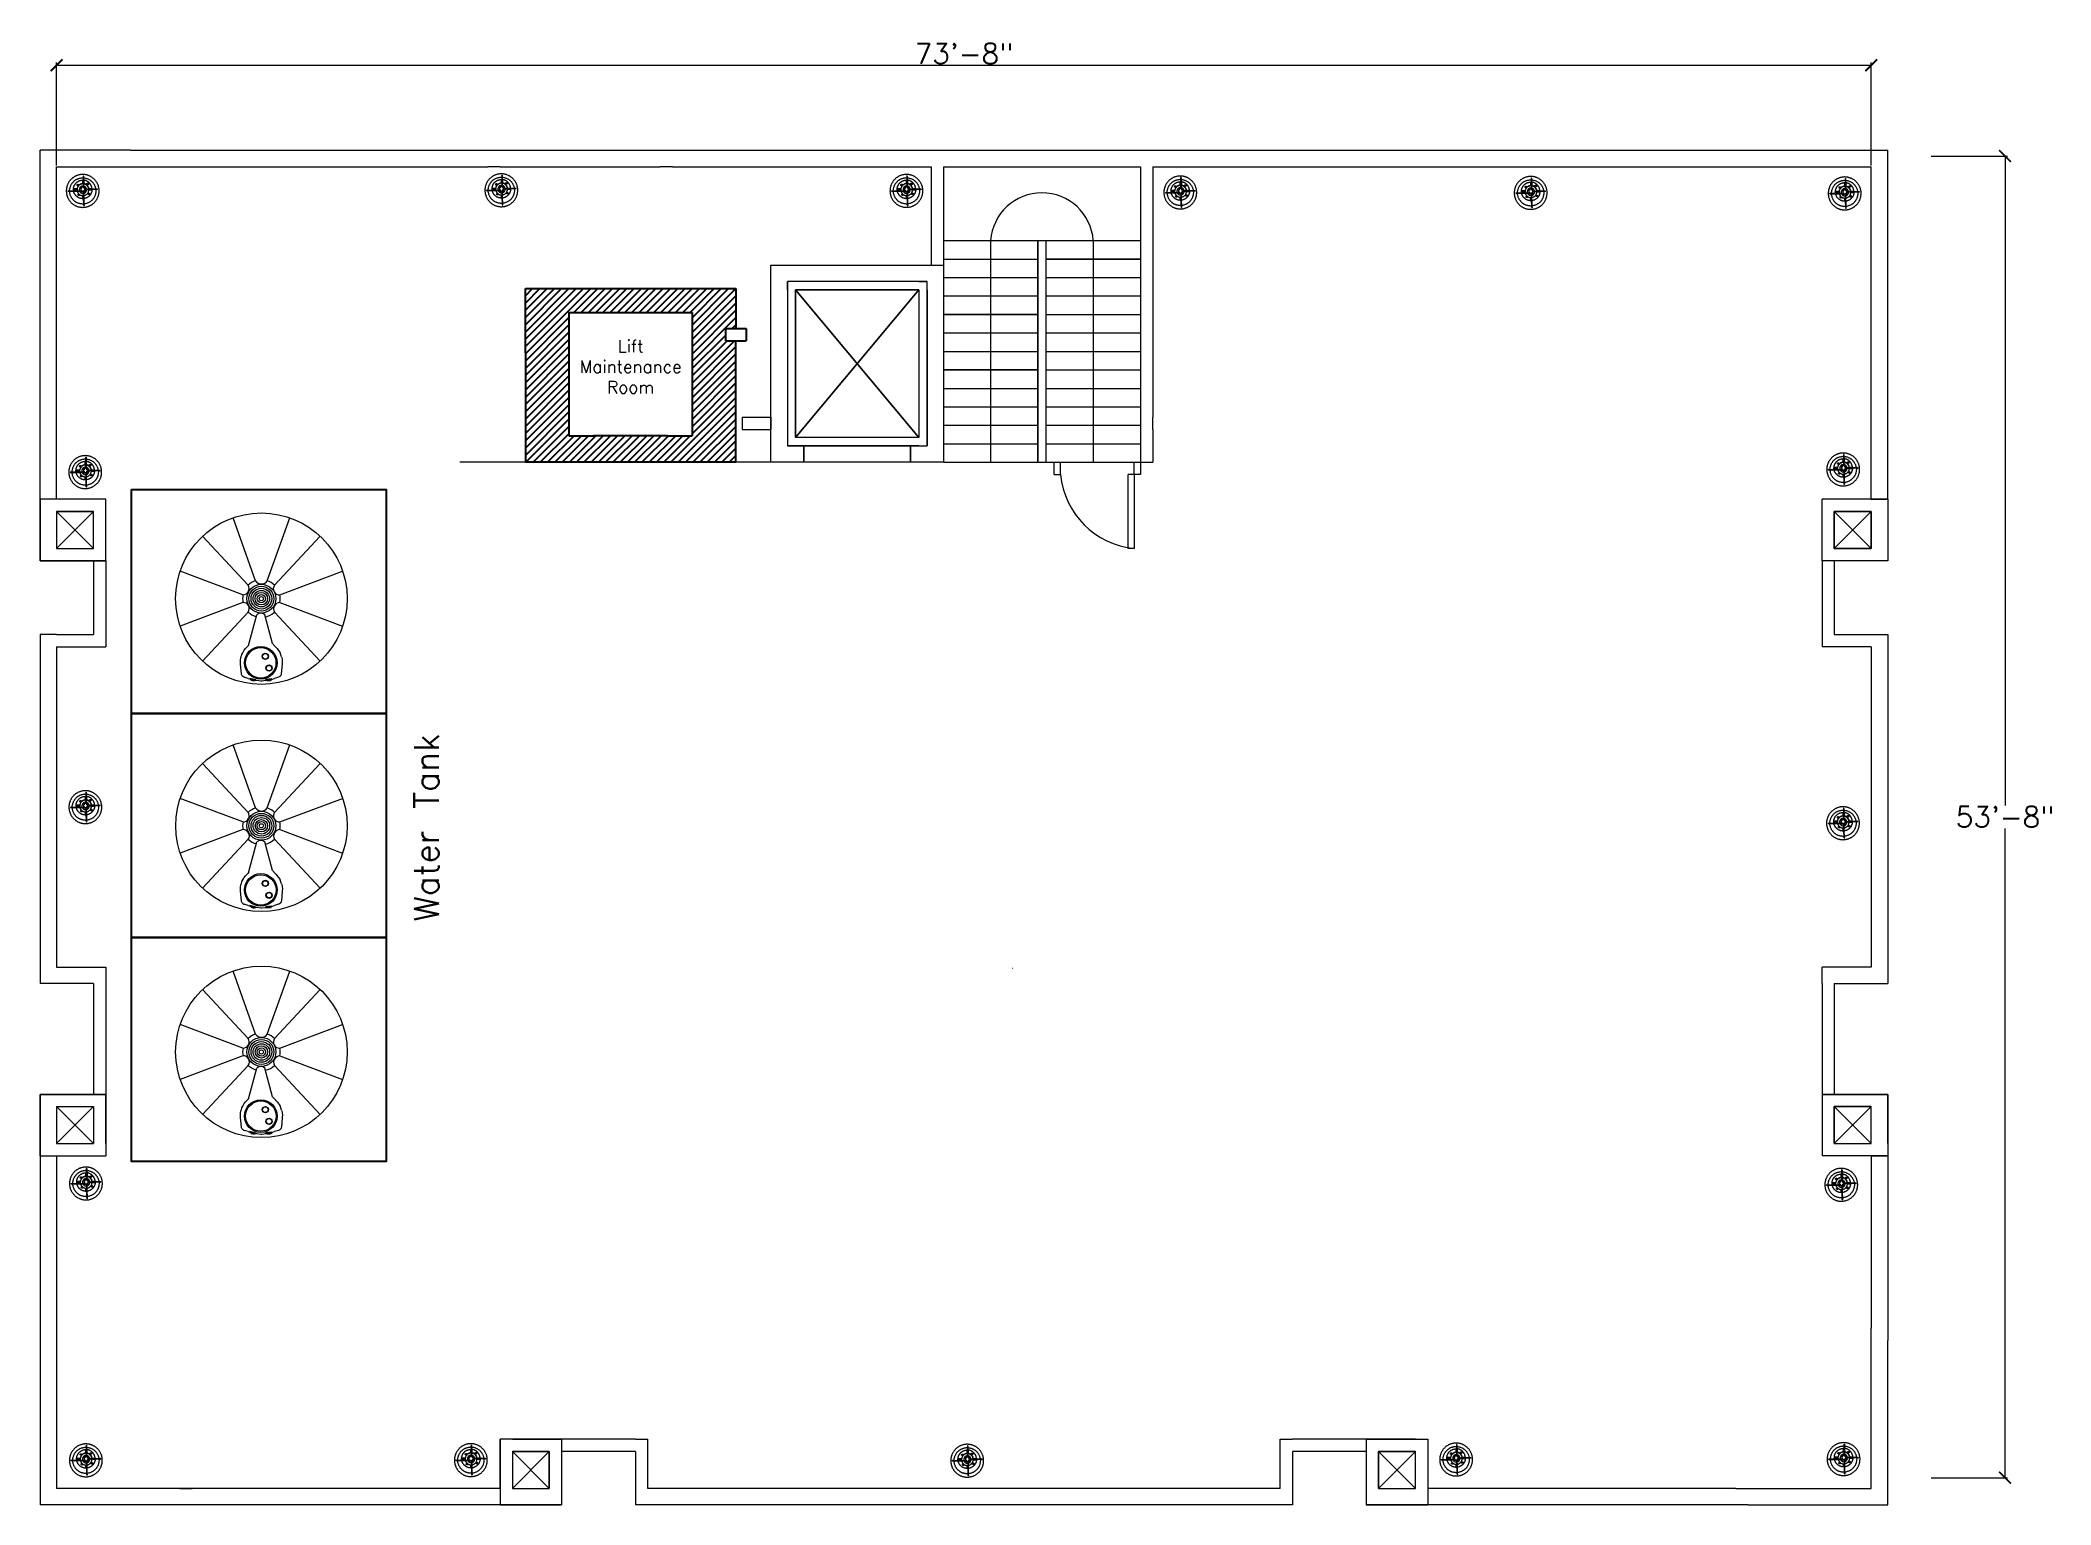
# Model space of a CAD drawing. Header units: millimetres. Extents: x 325 to 1305, y 175 to 889.
import ezdxf

# ---------------------------------------------------------------- set-up
doc = ezdxf.new("R2010")
doc.units = ezdxf.units.MM
for name, color, linetype, plot in [('Doors', 6, 'Continuous', False), ('Pillars', 200, 'Continuous', False), ('Veranda', 4, 'Continuous', False)]:
    doc.layers.add(name, color=color, linetype=linetype, plot=plot)
for name, color, linetype in [('E-ACERO LONGITUDINAL', 5, 'Continuous'), ('Edges', 7, 'Continuous'), ('Lift and Stairs', 60, 'Continuous')]:
    doc.layers.add(name, color=color, linetype=linetype)
doc.layers.add('Hatch', color=202, linetype='Continuous', lineweight=40)
doc.layers.add('wall', color=7, linetype='Continuous', lineweight=40)
doc.styles.get("Standard").update_dxf_attribs({"font": 'txt.shx', "height": 10})
doc.dimstyles.new('iuy', dxfattribs={"dimtxt": 1, "dimasz": 5.75, "dimexe": 1.25, "dimexo": 0.625, "dimtad": 1, "dimtih": 1, "dimtoh": 1, "dimlunit": 4, "dimtxsty": 'Standard', "dimblk": 'ARCHTICK', "dimcen": 2.5, "dimadec": 0, "dimazin": 0, "dimtfac": 1, "dimtmove": 0, "dimatfit": 3, "dimldrblk": 'ARCHTICK', "dimfxl": 1, "dimarcsym": 0})

msp = doc.modelspace()

# ---------------------------------------------------------------- texts
at = {"layer": 'wall', "color": 8, "linetype": 'ByBlock', "true_color": 0x817e7e, "insert": (613.104, 742.647), "char_height": 6, "width": 23.9725, "attachment_point": 2}
msp.add_mtext('Lift\\PMaintenance\\PRoom', dxfattribs=at)
at = {"layer": 'wall', "color": 8, "true_color": 0x817e7e, "insert": (507.642, 459.293), "char_height": 12, "width": 184.70596, "attachment_point": 1, "rotation": 90}
msp.add_mtext('Water Tank', dxfattribs=at)

# ---------------------------------------------------------------- blocks, each defined once
blk = doc.blocks.new('_ArchTick')
at = {"color": 0, "linetype": 'ByBlock', "const_width": 0.15}
blk.add_lwpolyline([(-0.5, -0.5), (0.5, 0.5)], dxfattribs=at)
blk = doc.blocks.new('*D26')
at = {"color": 0, "lineweight": -2, "transparency": 16777216}
for p, q in [((333.47, 827.71), (333.47, 877.79)), ((333.47, 876.54), (1217.47, 876.54)), ((1217.47, 827.71), (1217.47, 877.79))]:
    blk.add_line(p, q, dxfattribs=at)
at = {"layer": 'Defpoints', "color": 0, "transparency": 16777216}
for p in [(1217.47, 876.54), (333.47, 827.09), (1217.47, 827.09)]:
    blk.add_point(p, dxfattribs=at)
at = {"color": 0, "lineweight": -2, "transparency": 16777216, "xscale": 5.75, "yscale": 5.75, "zscale": 5.75, "rotation": 180}
blk.add_blockref('_ArchTick', (333.47, 876.54), dxfattribs=at)
at = {"color": 0, "lineweight": -2, "transparency": 16777216, "xscale": 5.75, "yscale": 5.75, "zscale": 5.75}
blk.add_blockref('_ArchTick', (1217.47, 876.54), dxfattribs=at)
at = {"color": 0, "transparency": 16777216, "insert": (775.47, 882.17), "char_height": 10, "attachment_point": 5}
blk.add_mtext('73\'-8"', dxfattribs=at)
blk = doc.blocks.new('*D27')
at = {"color": 0, "lineweight": -2, "transparency": 16777216}
for p, q in [((1246.71, 832.29), (1283.88, 832.29)), ((1282.63, 832.29), (1282.63, 515.91)), ((1282.63, 188.29), (1282.63, 504.66)), ((1246.71, 188.29), (1283.88, 188.29))]:
    blk.add_line(p, q, dxfattribs=at)
at = {"layer": 'Defpoints', "color": 0, "transparency": 16777216}
for p in [(1246.09, 832.29), (1246.09, 188.29), (1282.63, 188.29)]:
    blk.add_point(p, dxfattribs=at)
at = {"color": 0, "lineweight": -2, "transparency": 16777216, "xscale": 5.75, "yscale": 5.75, "zscale": 5.75}
for p, rotation in [((1282.63, 832.29), 90), ((1282.63, 188.29), 270)]:
    blk.add_blockref('_ArchTick', p, dxfattribs=dict(at, rotation=rotation))
at = {"color": 0, "transparency": 16777216, "insert": (1282.63, 510.29), "char_height": 10, "attachment_point": 5}
blk.add_mtext('53\'-8"', dxfattribs=at)
blk = doc.blocks.new('BDoor3')
at = {"layer": 'Doors'}
for p, q in [((-42, -6), (-42, 0)), ((-42, 0), (-39, 0)), ((-39, -6), (-39, 0)), ((-3, 0), (0, 0)), ((-3, -6), (-3, 0)), ((0, 0), (0, -6)), ((-42, -6), (-39, -6)), ((-3, -6), (-6, -6)), ((-6, -42), (-6, -6)), ((0, -6), (-3, -6)), ((-3, -6), (-3, -42)), ((-3, -42), (-6, -42))]:
    blk.add_line(p, q, dxfattribs=at)
blk.add_arc((0.99, -2.01), 40.19, 185.69568, 264.30432, dxfattribs=at)
blk = doc.blocks.new('Rain Water Harvesting Tank pl')
at = {"layer": 'Edges'}
for p, q in [((99.09, 172.35), (88.12, 203.06)), ((104.76, 172.35), (115.73, 203.06)), ((95.52, 170.18), (73.29, 194.05)), ((108.33, 170.18), (130.57, 194.05)), ((92.96, 165.51), (62.35, 177)), ((110.9, 165.51), (141.51, 177)), ((92.96, 161.76), (62.35, 150.27)), ((95.52, 157.08), (73.29, 133.22)), ((108.33, 157.08), (130.57, 133.22)), ((110.9, 161.76), (141.51, 150.27)), ((95.62, 140.73), (99.72, 155.79)), ((107.39, 141.81), (103.59, 155.79)), ((92.46, 136.44), (92.82, 137.24)), ((92.82, 137.24), (93.34, 138.15)), ((93.34, 138.15), (93.58, 138.49)), ((93.58, 138.49), (94.23, 139.31)), ((94.91, 140.02), (94.23, 139.31)), ((94.91, 140.02), (95, 140.1)), ((95, 140.1), (95.62, 140.73)), ((95.64, 140.82), (95.32, 140.43)), ((108.57, 140.39), (107.39, 141.81)), ((108.9, 140.06), (108.57, 140.39)), ((108.94, 140.02), (108.9, 140.06)), ((108.94, 140.02), (109.67, 139.27)), ((109.67, 139.27), (110.31, 138.44)), ((110.31, 138.44), (110.48, 138.2)), ((110.48, 138.2), (111.01, 137.29)), ((111.45, 136.33), (111.01, 137.29)), ((91.73, 132.79), (91.79, 133.84)), ((91.77, 131.73), (91.73, 132.79)), ((92.22, 127.01), (91.77, 131.73)), ((91.79, 133.84), (91.97, 134.87)), ((91.97, 134.87), (92.07, 135.28)), ((92.07, 135.28), (92.16, 135.58)), ((92.16, 135.58), (92.39, 136.28)), ((92.39, 136.28), (92.46, 136.44)), ((111.78, 135.33), (111.45, 136.33)), ((112.09, 131.73), (111.64, 127.01)), ((111.78, 135.33), (111.86, 135.01)), ((111.86, 135.01), (112.05, 133.97)), ((112.05, 133.97), (112.13, 132.93)), ((112.1, 131.89), (112.09, 131.73)), ((112.13, 132.93), (112.1, 131.89)), ((92.28, 126.68), (92.22, 127.01)), ((92.39, 126.39), (92.28, 126.68)), ((92.53, 126.13), (92.39, 126.39)), ((92.56, 126.1), (92.53, 126.13)), ((92.74, 125.88), (92.56, 126.1)), ((92.97, 125.69), (92.74, 125.88)), ((93, 125.66), (92.97, 125.69)), ((93.25, 125.51), (93, 125.66)), ((93.25, 125.51), (93.52, 125.4)), ((93.52, 125.4), (93.53, 125.4)), ((95.53, 124.8), (93.53, 125.4)), ((95.53, 124.8), (96.28, 124.61)), ((96.27, 124.56), (96.28, 124.61)), ((96.27, 124.56), (96.36, 124.54)), ((96.28, 124.61), (96.33, 124.8)), ((99.23, 124.03), (96.33, 124.8)), ((96.36, 124.54), (96.33, 124.41)), ((96.33, 124.41), (96.95, 124.25)), ((99.07, 123.81), (96.36, 124.54)), ((96.95, 124.25), (96.87, 123.95)), ((96.87, 123.95), (98.34, 123.55)), ((96.95, 124.25), (98.42, 123.86)), ((98.42, 123.86), (98.34, 123.55)), ((98.42, 123.86), (99.03, 123.69)), ((99.07, 123.81), (99.03, 123.69)), ((99.17, 123.79), (99.07, 123.81)), ((99.17, 123.79), (99.22, 123.98)), ((99.22, 123.98), (99.23, 124.03)), ((99.22, 123.98), (99.6, 123.9)), ((99.6, 123.9), (101.67, 123.61)), ((101.67, 123.61), (101.93, 123.6)), ((101.93, 123.6), (102.18, 123.61)), ((102.18, 123.61), (104.17, 123.89)), ((107.02, 124.49), (104.04, 124.17)), ((104.07, 123.93), (104.04, 124.17)), ((104.07, 123.93), (104.17, 123.94)), ((106.95, 124.24), (104.17, 123.94)), ((104.17, 123.94), (104.17, 123.89)), ((104.17, 123.89), (104.18, 123.81)), ((104.18, 123.81), (104.82, 123.88)), ((104.82, 123.88), (106.33, 124.04)), ((104.82, 123.88), (104.85, 123.57)), ((104.85, 123.57), (106.36, 123.73)), ((105.92, 124.37), (105.93, 124.37)), ((106.33, 124.04), (106.96, 124.11)), ((106.33, 124.04), (106.36, 123.73)), ((107.05, 124.25), (106.95, 124.24)), ((106.95, 124.24), (106.96, 124.11)), ((107.03, 124.47), (107.02, 124.49)), ((107.03, 124.47), (108.33, 124.8)), ((107.05, 124.25), (107.03, 124.47)), ((110.33, 125.4), (108.33, 124.8)), ((110.59, 125.5), (110.33, 125.4)), ((110.63, 125.52), (110.59, 125.5)), ((110.88, 125.68), (110.63, 125.52)), ((111.1, 125.87), (110.88, 125.68)), ((111.15, 125.92), (111.1, 125.87)), ((111.33, 126.14), (111.15, 125.92)), ((111.47, 126.4), (111.33, 126.14)), ((111.49, 126.43), (111.47, 126.4)), ((111.58, 126.71), (111.49, 126.43)), ((111.64, 127.01), (111.58, 126.71))]:
    blk.add_line(p, q, dxfattribs=at)
for centre, radius in [((101.93, 163.63), 41.77), ((101.93, 163.63), 7.04), ((101.93, 163.63), 6.05), ((101.93, 163.63), 5.05), ((101.93, 163.63), 4.02), ((101.93, 163.63), 3.02), ((101.93, 163.63), 2.01), ((101.93, 163.63), 1.01), ((101.65, 132.36), 7.94), ((101.65, 132.36), 7.4), ((103.85, 135.53), 1.52), ((103.85, 135.53), 1.33), ((105.66, 129.79), 1.52), ((105.66, 129.79), 1.33)]:
    blk.add_circle(centre, radius, dxfattribs=at)
for centre, radius, start, end in [((92.92, 168.57), 3.06, 270.74525, 31.80424), ((101.93, 163.63), 9.16, 108.03386, 134.3574), ((101.93, 174.16), 3.37, 212.57964, 327.42036), ((101.93, 163.63), 9.16, 45.6426, 71.96614), ((110.66, 168.42), 2.92, 142.87768, 274.57283), ((101.93, 163.63), 9.16, 168.19208, 191.80792), ((93.09, 158.79), 2.97, 324.98804, 92.46247), ((101.93, 163.63), 9.16, 225.6426, 254.35451), ((101.93, 163.63), 9.16, 282.34408, 314.3574), ((110.96, 158.69), 3.07, 91.13175, 211.41774), ((101.93, 163.63), 9.16, 348.19208, 11.80792), ((101.65, 153.53), 2.97, 49.41925, 130.58075)]:
    blk.add_arc(centre, radius, start, end, dxfattribs=at)
blk = doc.blocks.new('Surge Arrester pl')
for centre, radius, start, end in [((219.39, 185.27), 0.128, 231.48405, 296.17678), ((218.2, 183.76), 0.288, 13.08224, 39.82067), ((219.58, 183.26), 0.206, 89.18479, 130.02668), ((220.21, 184.32), 0.116, 145.18804, 217.16727)]:
    blk.add_arc(centre, radius, start, end)
at = {"layer": 'Edges'}
for p, q in [((218.58, 185.08), (218.58, 183.76)), ((219.9, 185.08), (218.58, 185.08)), ((219.2, 186.3), (219.2, 187.45)), ((219.2, 187.42), (219.2, 187.44)), ((219.32, 188.8), (219.31, 188.78)), ((219.31, 188.78), (219.31, 188.77)), ((219.31, 188.77), (219.31, 188.23)), ((219.31, 188.23), (219.31, 187.45)), ((219.31, 187.45), (219.31, 187.43)), ((219.31, 187.43), (219.31, 187.42)), ((219.31, 187.42), (219.31, 186.32)), ((219.31, 186.32), (219.31, 186.23)), ((219.31, 186.24), (219.32, 186.25)), ((219.31, 186.23), (219.31, 186.24)), ((219.31, 186.23), (219.31, 186.23)), ((219.31, 186.23), (219.31, 185.5)), ((219.31, 185.5), (219.31, 185.33)), ((219.31, 185.33), (219.31, 185.17)), ((219.33, 188.82), (219.32, 188.8)), ((219.32, 186.25), (219.33, 186.25)), ((219.33, 188.82), (219.34, 188.83)), ((219.33, 186.25), (219.34, 186.26)), ((219.36, 188.83), (219.34, 188.83)), ((219.34, 186.26), (219.36, 186.26)), ((219.38, 188.84), (219.36, 188.83)), ((219.36, 186.26), (219.38, 186.26)), ((219.39, 188.83), (219.38, 188.84)), ((219.38, 186.26), (219.39, 186.26)), ((219.39, 188.83), (219.41, 188.83)), ((219.39, 186.26), (219.41, 186.26)), ((219.43, 188.82), (219.41, 188.83)), ((219.41, 186.26), (219.43, 186.25)), ((219.43, 188.82), (219.44, 188.8)), ((219.43, 186.25), (219.44, 186.25)), ((219.44, 188.78), (219.44, 188.8)), ((219.44, 188.78), (219.45, 188.77)), ((219.44, 186.25), (219.44, 186.24)), ((219.44, 186.24), (219.45, 186.23)), ((219.45, 188.77), (219.45, 188.21)), ((219.45, 188.21), (219.45, 187.43)), ((219.45, 187.43), (219.45, 187.42)), ((219.45, 187.42), (219.45, 186.3)), ((219.45, 187.42), (219.45, 187.42)), ((219.45, 186.3), (219.45, 186.23)), ((219.45, 186.23), (219.45, 186.22)), ((219.45, 186.22), (219.45, 185.48)), ((219.45, 185.48), (219.45, 185.32)), ((219.45, 185.32), (219.45, 185.15)), ((219.55, 187.42), (219.55, 186.28)), ((219.9, 183.76), (219.9, 185.08)), ((214.28, 183.89), (214.29, 183.91)), ((214.28, 183.88), (214.28, 183.89)), ((214.28, 183.88), (214.28, 183.86)), ((214.28, 183.86), (214.29, 183.84)), ((214.29, 183.91), (214.3, 183.92)), ((214.29, 183.83), (214.29, 183.84)), ((214.29, 183.84), (214.29, 183.84)), ((214.3, 183.83), (214.29, 183.84)), ((214.29, 183.84), (214.29, 183.83)), ((214.31, 183.93), (214.3, 183.92)), ((214.31, 183.82), (214.3, 183.83)), ((214.33, 183.94), (214.31, 183.93)), ((214.31, 183.82), (214.33, 183.81)), ((214.33, 183.94), (214.35, 183.94)), ((214.33, 183.81), (214.35, 183.81)), ((214.35, 183.94), (214.85, 183.94)), ((214.35, 183.81), (214.84, 183.81)), ((214.84, 183.81), (216.2, 183.81)), ((214.85, 183.94), (216.18, 183.94)), ((217.33, 184.13), (216.16, 184.13)), ((216.17, 184.64), (217.36, 184.64)), ((216.18, 183.94), (216.88, 183.94)), ((216.2, 183.81), (216.88, 183.81)), ((216.85, 183.88), (216.86, 183.89)), ((216.86, 183.86), (216.85, 183.88)), ((216.86, 183.92), (216.87, 183.93)), ((216.86, 183.91), (216.86, 183.92)), ((216.86, 183.89), (216.86, 183.91)), ((216.86, 183.84), (216.86, 183.86)), ((216.86, 183.83), (216.86, 183.84)), ((216.87, 183.82), (216.86, 183.83)), ((216.87, 183.94), (216.88, 183.94)), ((216.87, 183.93), (216.87, 183.94)), ((216.87, 183.81), (216.87, 183.82)), ((216.88, 183.81), (216.87, 183.81)), ((216.88, 183.94), (217.36, 183.94)), ((216.88, 183.81), (217.37, 183.81)), ((217.36, 183.94), (218.1, 183.94)), ((217.37, 183.81), (217.38, 183.78)), ((217.37, 183.81), (218.16, 183.81)), ((218.1, 183.94), (218.23, 183.94)), ((218.16, 183.81), (218.3, 183.81)), ((218.18, 182.67), (218.19, 182.66)), ((218.23, 183.94), (218.42, 183.94)), ((218.3, 183.81), (218.48, 183.81)), ((218.48, 183.81), (218.48, 183.82)), ((218.48, 183.82), (218.48, 183.82)), ((218.48, 183.81), (218.48, 183.81)), ((218.58, 183.66), (218.58, 183.76)), ((218.58, 183.76), (219.9, 183.76)), ((218.58, 183.66), (219.9, 183.66)), ((218.66, 184.86), (218.67, 184.87)), ((218.66, 184.72), (218.66, 184.86)), ((218.67, 184.7), (218.66, 184.72)), ((218.66, 184.08), (218.67, 184.09)), ((218.66, 184.05), (218.66, 184.08)), ((218.66, 184.05), (218.7, 183.97)), ((218.66, 183.94), (218.66, 184.05)), ((218.67, 183.92), (218.66, 183.94)), ((218.67, 184.89), (218.68, 184.91)), ((218.67, 184.87), (218.67, 184.89)), ((218.67, 184.68), (218.67, 184.7)), ((218.68, 184.67), (218.67, 184.68)), ((218.67, 184.11), (218.68, 184.12)), ((218.67, 184.11), (218.67, 184.09)), ((218.67, 183.9), (218.67, 183.92)), ((218.68, 183.89), (218.67, 183.9)), ((218.68, 184.91), (218.7, 184.92)), ((218.7, 184.66), (218.68, 184.67)), ((218.68, 184.12), (218.7, 184.14)), ((218.7, 183.87), (218.68, 183.89)), ((218.7, 184.92), (218.71, 184.92)), ((218.71, 184.65), (218.7, 184.66)), ((218.7, 184.14), (218.71, 184.14)), ((218.7, 183.97), (218.77, 183.88)), ((218.71, 183.87), (218.7, 183.87)), ((218.71, 184.92), (218.73, 184.93)), ((218.73, 184.65), (218.71, 184.65)), ((218.71, 184.14), (218.73, 184.15)), ((218.73, 183.87), (218.71, 183.87)), ((218.73, 184.93), (218.75, 184.92)), ((218.74, 184.65), (218.73, 184.65)), ((218.73, 184.15), (218.75, 184.14)), ((218.75, 183.87), (218.73, 183.87)), ((218.8, 184.73), (218.74, 184.65)), ((218.75, 184.65), (218.74, 184.65)), ((218.75, 184.92), (218.77, 184.92)), ((218.77, 184.66), (218.75, 184.65)), ((218.75, 184.14), (218.77, 184.14)), ((218.77, 183.87), (218.75, 183.87)), ((218.77, 184.92), (218.78, 184.91)), ((218.78, 184.67), (218.77, 184.66)), ((218.77, 184.14), (218.78, 184.12)), ((218.78, 183.89), (218.77, 183.88)), ((218.77, 183.88), (218.77, 183.87)), ((218.78, 184.91), (218.79, 184.89)), ((218.79, 184.68), (218.78, 184.67)), ((218.78, 184.12), (218.79, 184.11)), ((218.79, 183.9), (218.78, 183.89)), ((218.79, 184.89), (218.8, 184.87)), ((218.8, 184.7), (218.79, 184.68)), ((218.79, 184.11), (218.8, 184.09)), ((218.8, 183.92), (218.79, 183.9)), ((218.8, 184.87), (218.8, 184.86)), ((218.8, 184.86), (218.8, 184.73)), ((218.8, 184.73), (218.8, 184.73)), ((218.8, 184.73), (218.8, 184.72)), ((218.8, 184.72), (218.8, 184.7)), ((218.8, 184.09), (218.8, 184.08)), ((218.8, 184.08), (218.8, 183.94)), ((218.8, 183.94), (218.8, 183.92)), ((219.2, 181.31), (219.2, 182.34)), ((219.45, 183.25), (219.45, 183.42)), ((219.46, 183.09), (219.45, 183.25)), ((219.47, 182.35), (219.46, 183.09)), ((219.49, 181.58), (219.47, 182.35)), ((219.5, 181.57), (219.49, 181.58)), ((219.49, 181.58), (219.49, 181.58)), ((219.49, 181.35), (219.49, 181.58)), ((219.49, 181.34), (219.49, 181.35)), ((219.53, 179.58), (219.49, 181.34)), ((219.51, 181.57), (219.5, 181.57)), ((219.52, 181.56), (219.51, 181.57)), ((219.54, 181.56), (219.52, 181.56)), ((219.54, 179.05), (219.53, 179.58)), ((219.56, 181.56), (219.54, 181.56)), ((219.54, 179.05), (219.54, 179.03)), ((219.55, 179.02), (219.54, 179.03)), ((219.54, 179.03), (219.54, 179.03)), ((219.56, 179), (219.55, 179.02)), ((219.57, 181.56), (219.56, 181.56)), ((219.57, 178.99), (219.56, 179)), ((219.59, 181.56), (219.57, 181.56)), ((219.59, 178.98), (219.57, 178.99)), ((219.59, 183.29), (219.58, 183.47)), ((219.59, 183.11), (219.59, 183.29)), ((219.61, 182.37), (219.59, 183.11)), ((219.6, 181.57), (219.59, 181.56)), ((219.59, 178.98), (219.61, 178.98)), ((219.61, 181.57), (219.6, 181.57)), ((219.62, 181.59), (219.61, 182.37)), ((219.62, 181.58), (219.61, 181.57)), ((219.63, 178.98), (219.61, 178.98)), ((219.62, 181.59), (219.62, 181.58)), ((219.63, 181.37), (219.62, 181.59)), ((219.66, 179.6), (219.63, 181.37)), ((219.63, 178.98), (219.64, 178.99)), ((219.64, 178.99), (219.66, 179)), ((219.68, 179.05), (219.66, 179.6)), ((219.66, 179), (219.67, 179.02)), ((219.68, 179.05), (219.67, 179.03)), ((219.67, 179.02), (219.67, 179.03)), ((219.7, 184.87), (219.71, 184.89)), ((219.7, 184.85), (219.7, 184.87)), ((219.7, 184.71), (219.7, 184.85)), ((219.7, 184.7), (219.7, 184.71)), ((219.74, 184.65), (219.7, 184.7)), ((219.71, 184.68), (219.7, 184.7)), ((219.7, 184.7), (219.7, 184.7)), ((219.7, 184.09), (219.71, 184.11)), ((219.7, 184.08), (219.7, 184.09)), ((219.7, 183.94), (219.7, 184.08)), ((219.7, 183.92), (219.7, 183.94)), ((219.71, 183.9), (219.7, 183.92)), ((219.71, 184.89), (219.72, 184.9)), ((219.72, 184.66), (219.71, 184.68)), ((219.71, 184.11), (219.72, 184.12)), ((219.72, 183.89), (219.71, 183.9)), ((219.72, 184.9), (219.73, 184.91)), ((219.73, 184.65), (219.72, 184.66)), ((219.72, 184.12), (219.73, 184.14)), ((219.72, 183.89), (219.78, 183.97)), ((219.73, 183.87), (219.72, 183.89)), ((219.72, 183.89), (219.72, 183.89)), ((219.73, 184.91), (219.75, 184.92)), ((219.74, 184.65), (219.73, 184.65)), ((219.73, 184.14), (219.75, 184.14)), ((219.75, 183.87), (219.73, 183.87)), ((219.75, 184.65), (219.74, 184.65)), ((219.75, 184.92), (219.77, 184.92)), ((219.77, 184.64), (219.75, 184.65)), ((219.75, 184.14), (219.77, 184.15)), ((219.77, 183.87), (219.75, 183.87)), ((219.77, 184.92), (219.79, 184.92)), ((219.79, 184.65), (219.77, 184.64)), ((219.77, 184.15), (219.79, 184.14)), ((219.79, 183.87), (219.77, 183.87)), ((219.78, 183.97), (219.83, 184.1)), ((219.79, 184.92), (219.8, 184.91)), ((219.8, 184.65), (219.79, 184.65)), ((219.79, 184.14), (219.8, 184.14)), ((219.8, 183.87), (219.79, 183.87)), ((219.8, 184.91), (219.82, 184.9)), ((219.82, 184.66), (219.8, 184.65)), ((219.8, 184.14), (219.82, 184.12)), ((219.82, 183.89), (219.8, 183.87)), ((219.82, 184.9), (219.83, 184.89)), ((219.83, 184.68), (219.82, 184.66)), ((219.82, 184.12), (219.83, 184.11)), ((219.83, 183.9), (219.82, 183.89)), ((219.83, 184.89), (219.84, 184.87)), ((219.84, 184.7), (219.83, 184.68)), ((219.83, 184.11), (219.83, 184.1)), ((219.83, 184.1), (219.84, 184.09)), ((219.84, 183.92), (219.83, 183.9)), ((219.84, 184.87), (219.84, 184.85)), ((219.84, 184.85), (219.84, 184.71)), ((219.84, 184.71), (219.84, 184.7)), ((219.84, 184.09), (219.84, 184.08)), ((219.84, 184.08), (219.84, 183.94)), ((219.84, 183.94), (219.84, 183.92)), ((219.9, 183.76), (219.9, 183.66)), ((220.29, 184.39), (220.12, 184.39)), ((220.29, 184.25), (220.12, 184.25)), ((220.47, 184.39), (220.29, 184.39)), ((220.48, 184.26), (220.29, 184.25)), ((221.21, 184.41), (220.47, 184.39)), ((221.22, 184.27), (220.48, 184.26)), ((220.96, 183.3), (220.98, 183.35)), ((221.26, 184.41), (221.21, 184.41)), ((221.26, 184.27), (221.22, 184.27)), ((221.23, 184.64), (222.24, 184.64)), ((222.23, 184.13), (221.24, 184.13)), ((221.49, 184.42), (221.26, 184.41)), ((221.49, 184.28), (221.26, 184.27)), ((222.24, 184.43), (221.49, 184.42)), ((221.49, 184.42), (221.5, 184.41)), ((222.24, 184.29), (221.49, 184.28)), ((221.5, 184.28), (221.49, 184.28)), ((221.5, 184.41), (221.5, 184.41)), ((221.5, 184.41), (221.51, 184.4)), ((221.51, 184.29), (221.5, 184.28)), ((221.51, 184.4), (221.52, 184.38)), ((221.52, 184.31), (221.51, 184.3)), ((221.51, 184.3), (221.51, 184.29)), ((221.52, 184.38), (221.52, 184.37)), ((221.52, 184.37), (221.52, 184.35)), ((221.52, 184.35), (221.52, 184.33)), ((221.52, 184.33), (221.52, 184.31)), ((222.27, 184.43), (222.24, 184.43)), ((222.26, 184.3), (222.24, 184.29)), ((223.49, 184.32), (222.26, 184.3)), ((223.47, 184.46), (222.27, 184.43)), ((224.03, 184.47), (223.47, 184.46)), ((224.03, 184.33), (223.49, 184.32)), ((224.03, 184.47), (224.04, 184.47)), ((224.03, 184.33), (224.05, 184.33)), ((224.04, 184.47), (224.06, 184.46)), ((224.05, 184.33), (224.06, 184.34)), ((224.05, 184.33), (224.05, 184.33)), ((224.06, 184.46), (224.07, 184.45)), ((224.08, 184.35), (224.06, 184.34)), ((224.07, 184.45), (224.09, 184.44)), ((224.09, 184.37), (224.08, 184.35)), ((224.09, 184.42), (224.09, 184.44)), ((224.1, 184.4), (224.09, 184.42)), ((224.09, 184.38), (224.1, 184.4)), ((224.09, 184.37), (224.09, 184.38))]:
    blk.add_line(p, q, dxfattribs=at)
for points in [[(223.83, 186.66), (223.74, 186.81), (223.64, 186.96), (223.54, 187.1), (223.43, 187.24), (223.32, 187.38), (223.2, 187.51), (223.08, 187.64), (222.96, 187.76), (222.83, 187.89), (222.7, 188), (222.56, 188.11), (222.42, 188.22), (222.28, 188.33), (222.13, 188.43), (221.98, 188.52), (221.83, 188.61), (221.68, 188.69), (221.52, 188.77), (221.36, 188.84), (221.19, 188.91), (221.03, 188.97), (220.86, 189.03), (220.69, 189.08), (220.52, 189.13), (220.35, 189.17), (220.18, 189.21), (220, 189.24), (219.83, 189.26), (219.65, 189.28), (219.48, 189.29), (219.3, 189.3), (219.12, 189.3), (218.95, 189.29), (218.77, 189.28), (218.59, 189.26), (218.42, 189.24), (218.24, 189.21), (218.07, 189.18), (217.9, 189.14), (217.73, 189.09), (217.56, 189.04), (217.39, 188.99), (217.23, 188.93), (217.06, 188.86), (216.9, 188.79), (216.74, 188.71), (216.59, 188.63), (216.43, 188.54), (216.28, 188.44), (216.14, 188.35), (215.99, 188.24), (215.85, 188.14), (215.71, 188.03), (215.58, 187.91), (215.45, 187.79), (215.33, 187.67), (215.21, 187.54), (215.09, 187.4), (214.98, 187.27), (214.87, 187.13), (214.76, 186.99), (214.67, 186.84), (214.57, 186.69), (214.48, 186.54), (214.4, 186.38), (214.32, 186.22), (214.25, 186.06), (214.18, 185.9), (214.12, 185.73), (214.06, 185.57), (214.01, 185.4), (213.96, 185.23), (213.92, 185.06), (213.88, 184.88), (213.86, 184.71), (213.83, 184.53), (213.81, 184.36), (213.8, 184.18), (213.8, 184), (213.79, 183.83), (213.8, 183.65), (213.81, 183.48), (213.83, 183.3), (213.85, 183.12), (213.88, 182.95), (213.91, 182.78), (213.95, 182.6), (214, 182.43), (214.05, 182.26), (214.1, 182.1), (214.17, 181.93), (214.23, 181.77), (214.3, 181.61), (214.38, 181.45), (214.47, 181.29), (214.55, 181.14), (214.65, 180.99), (214.74, 180.84), (214.85, 180.7), (214.95, 180.56), (215.06, 180.42), (215.18, 180.29), (215.3, 180.16), (215.43, 180.03), (215.55, 179.91), (215.69, 179.79), (215.82, 179.68), (215.96, 179.57), (216.11, 179.47), (216.25, 179.37), (216.4, 179.28), (216.55, 179.19), (216.71, 179.1), (216.87, 179.03), (217.03, 178.95), (217.19, 178.88), (217.36, 178.82), (217.52, 178.76), (217.69, 178.71), (217.86, 178.67), (218.04, 178.63), (218.21, 178.59), (218.38, 178.56), (218.56, 178.54), (218.73, 178.52), (218.91, 178.51), (219.09, 178.5), (219.26, 178.5), (219.44, 178.51), (219.62, 178.52), (219.79, 178.53), (219.97, 178.56), (220.14, 178.58), (220.31, 178.62), (220.49, 178.66), (220.66, 178.7), (220.83, 178.75), (220.99, 178.81), (221.16, 178.87), (221.32, 178.94), (221.48, 179.01), (221.64, 179.09), (221.8, 179.17), (221.95, 179.26), (222.1, 179.35), (222.25, 179.45), (222.39, 179.55), (222.53, 179.66), (222.67, 179.77), (222.8, 179.89), (222.93, 180.01), (223.06, 180.13), (223.18, 180.26), (223.3, 180.39), (223.41, 180.53), (223.52, 180.67), (223.62, 180.81), (223.72, 180.96), (223.81, 181.11), (223.9, 181.26), (223.99, 181.42), (224.06, 181.57), (224.14, 181.73), (224.21, 181.9), (224.27, 182.06), (224.33, 182.23), (224.38, 182.4), (224.42, 182.57), (224.47, 182.74), (224.5, 182.91), (224.53, 183.09), (224.55, 183.26), (224.57, 183.44), (224.58, 183.61), (224.59, 183.79), (224.59, 183.97), (224.59, 184.14), (224.57, 184.32), (224.56, 184.5), (224.54, 184.67), (224.51, 184.85), (224.47, 185.02), (224.43, 185.19), (224.39, 185.36), (224.34, 185.53), (224.28, 185.7), (224.22, 185.86), (224.15, 186.03), (224.08, 186.19), (224, 186.35), (223.92, 186.5)], [(221.08, 186.14), (221.08, 186.14), (221.08, 186.13), (221.08, 186.12), (221.07, 186.11), (221.07, 186.1), (221.07, 186.09), (221.07, 186.09), (221.07, 186.08), (221.06, 186.07), (221.06, 186.06), (221.06, 186.06), (221.05, 186.05), (221.05, 186.04), (221.04, 186.03), (221.04, 186.03), (221.03, 186.02), (221.03, 186.01), (221.02, 186), (221.02, 186), (221.01, 185.99), (221.01, 185.99), (221, 185.98), (221, 185.97), (220.99, 185.97), (220.98, 185.96), (220.98, 185.96), (220.97, 185.95), (220.96, 185.95), (220.96, 185.94), (220.95, 185.94), (220.94, 185.93), (220.93, 185.93), (220.93, 185.93), (220.92, 185.92), (220.91, 185.92), (220.9, 185.92), (220.89, 185.92), (220.89, 185.91), (220.88, 185.91), (220.87, 185.91), (220.86, 185.91), (220.85, 185.91), (220.84, 185.91), (220.83, 185.91), (220.83, 185.91), (220.82, 185.91), (220.81, 185.91), (220.8, 185.91), (220.79, 185.91), (220.78, 185.91), (220.78, 185.91), (220.77, 185.91), (220.76, 185.91), (220.75, 185.92), (220.74, 185.92), (220.73, 185.92), (220.73, 185.92), (220.72, 185.93), (220.71, 185.93), (220.7, 185.93), (220.7, 185.94), (220.69, 185.94), (220.68, 185.95), (220.67, 185.95), (220.67, 185.96), (220.66, 185.96), (220.65, 185.97), (220.65, 185.97), (220.64, 185.98), (220.64, 185.98), (220.63, 185.99), (220.62, 186), (220.62, 186), (220.61, 186.01), (220.61, 186.02), (220.6, 186.02), (220.6, 186.03), (220.6, 186.04), (220.59, 186.05), (220.59, 186.05), (220.58, 186.06), (220.58, 186.07), (220.58, 186.08), (220.57, 186.08), (220.57, 186.09), (220.57, 186.1), (220.57, 186.11), (220.57, 186.12), (220.57, 186.13), (220.56, 186.13), (220.56, 186.14), (220.56, 186.15), (220.56, 186.16), (220.56, 186.17), (220.56, 186.18), (220.56, 186.18), (220.56, 186.19), (220.56, 186.2), (220.57, 186.21), (220.57, 186.22), (220.57, 186.23), (220.57, 186.23), (220.57, 186.24), (220.58, 186.25), (220.58, 186.26), (220.58, 186.27), (220.59, 186.27), (220.59, 186.28), (220.59, 186.29), (220.6, 186.3), (220.6, 186.3), (220.61, 186.31), (220.61, 186.32), (220.62, 186.32), (220.62, 186.33), (220.63, 186.34), (220.63, 186.34), (220.64, 186.35), (220.65, 186.36), (220.65, 186.36), (220.66, 186.37), (220.67, 186.37), (220.67, 186.38), (220.68, 186.38), (220.69, 186.39), (220.69, 186.39), (220.7, 186.39), (220.71, 186.4), (220.72, 186.4), (220.72, 186.4), (220.73, 186.41), (220.74, 186.41), (220.75, 186.41), (220.76, 186.42), (220.76, 186.42), (220.77, 186.42), (220.78, 186.42), (220.79, 186.42), (220.8, 186.42), (220.81, 186.42), (220.82, 186.42), (220.82, 186.42), (220.83, 186.42), (220.84, 186.42), (220.85, 186.42), (220.86, 186.42), (220.87, 186.42), (220.87, 186.42), (220.88, 186.42), (220.89, 186.41), (220.9, 186.41), (220.91, 186.41), (220.91, 186.41), (220.92, 186.4), (220.93, 186.4), (220.94, 186.4), (220.95, 186.39), (220.95, 186.39), (220.96, 186.38), (220.97, 186.38), (220.97, 186.37), (220.98, 186.37), (220.99, 186.36), (220.99, 186.36), (221, 186.35), (221.01, 186.35), (221.01, 186.34), (221.02, 186.33), (221.02, 186.33), (221.03, 186.32), (221.03, 186.31), (221.04, 186.31), (221.04, 186.3), (221.05, 186.29), (221.05, 186.28), (221.05, 186.28), (221.06, 186.27), (221.06, 186.26), (221.06, 186.25), (221.07, 186.24), (221.07, 186.24), (221.07, 186.23), (221.07, 186.22), (221.08, 186.21), (221.08, 186.2), (221.08, 186.2), (221.08, 186.19), (221.08, 186.18), (221.08, 186.17), (221.08, 186.16), (221.08, 186.15)], [(221.39, 183.05), (221.39, 183.05), (221.39, 183.04), (221.4, 183.03), (221.4, 183.02), (221.4, 183.01), (221.4, 183.01), (221.41, 183), (221.41, 182.99), (221.41, 182.98), (221.41, 182.97), (221.41, 182.96), (221.41, 182.95), (221.41, 182.95), (221.41, 182.94), (221.41, 182.93), (221.41, 182.92), (221.41, 182.91), (221.41, 182.9), (221.41, 182.9), (221.41, 182.89), (221.4, 182.88), (221.4, 182.87), (221.4, 182.86), (221.4, 182.85), (221.39, 182.85), (221.39, 182.84), (221.39, 182.83), (221.38, 182.82), (221.38, 182.82), (221.38, 182.81), (221.37, 182.8), (221.37, 182.79), (221.36, 182.79), (221.36, 182.78), (221.35, 182.77), (221.35, 182.77), (221.34, 182.76), (221.33, 182.76), (221.33, 182.75), (221.32, 182.74), (221.31, 182.74), (221.31, 182.73), (221.3, 182.73), (221.29, 182.72), (221.29, 182.72), (221.28, 182.72), (221.27, 182.71), (221.26, 182.71), (221.26, 182.7), (221.25, 182.7), (221.24, 182.7), (221.23, 182.69), (221.23, 182.69), (221.22, 182.69), (221.21, 182.69), (221.2, 182.69), (221.19, 182.69), (221.18, 182.68), (221.18, 182.68), (221.17, 182.68), (221.16, 182.68), (221.15, 182.68), (221.14, 182.68), (221.13, 182.68), (221.12, 182.68), (221.12, 182.68), (221.11, 182.69), (221.1, 182.69), (221.09, 182.69), (221.08, 182.69), (221.07, 182.69), (221.07, 182.7), (221.06, 182.7), (221.05, 182.7), (221.04, 182.71), (221.04, 182.71), (221.03, 182.71), (221.02, 182.72), (221.01, 182.72), (221.01, 182.73), (221, 182.73), (220.99, 182.74), (220.99, 182.74), (220.98, 182.75), (220.97, 182.75), (220.97, 182.76), (220.96, 182.77), (220.96, 182.77), (220.95, 182.78), (220.95, 182.79), (220.94, 182.79), (220.94, 182.8), (220.93, 182.81), (220.93, 182.81), (220.92, 182.82), (220.92, 182.83), (220.92, 182.84), (220.91, 182.84), (220.91, 182.85), (220.91, 182.86), (220.9, 182.87), (220.9, 182.88), (220.9, 182.89), (220.9, 182.89), (220.9, 182.9), (220.9, 182.91), (220.89, 182.92), (220.89, 182.93), (220.89, 182.94), (220.89, 182.94), (220.89, 182.95), (220.89, 182.96), (220.9, 182.97), (220.9, 182.98), (220.9, 182.99), (220.9, 182.99), (220.9, 183), (220.9, 183.01), (220.91, 183.02), (220.91, 183.03), (220.91, 183.03), (220.91, 183.04), (220.92, 183.05), (220.92, 183.06), (220.93, 183.07), (220.93, 183.07), (220.93, 183.08), (220.94, 183.09), (220.94, 183.09), (220.95, 183.1), (220.95, 183.11), (220.96, 183.11), (220.97, 183.12), (220.97, 183.13), (220.98, 183.13), (220.98, 183.14), (220.99, 183.14), (221, 183.15), (221, 183.15), (221.01, 183.16), (221.02, 183.16), (221.03, 183.17), (221.03, 183.17), (221.04, 183.17), (221.05, 183.18), (221.06, 183.18), (221.06, 183.18), (221.07, 183.19), (221.08, 183.19), (221.09, 183.19), (221.1, 183.19), (221.11, 183.2), (221.11, 183.2), (221.12, 183.2), (221.13, 183.2), (221.14, 183.2), (221.15, 183.2), (221.16, 183.2), (221.16, 183.2), (221.17, 183.2), (221.18, 183.2), (221.19, 183.2), (221.2, 183.2), (221.21, 183.19), (221.21, 183.19), (221.22, 183.19), (221.23, 183.19), (221.24, 183.19), (221.25, 183.18), (221.25, 183.18), (221.26, 183.18), (221.27, 183.17), (221.28, 183.17), (221.28, 183.16), (221.29, 183.16), (221.3, 183.15), (221.31, 183.15), (221.31, 183.14), (221.32, 183.14), (221.33, 183.13), (221.33, 183.13), (221.34, 183.12), (221.34, 183.12), (221.35, 183.11), (221.35, 183.1), (221.36, 183.1), (221.36, 183.09), (221.37, 183.08), (221.37, 183.08), (221.38, 183.07), (221.38, 183.06)]]:
    blk.add_lwpolyline(points, close=True, dxfattribs=at)
for points in [[(214.85, 183.94), (214.9, 184.31), (214.96, 184.63), (215.02, 184.91), (215.09, 185.16), (215.16, 185.38), (215.24, 185.57), (215.32, 185.75), (215.4, 185.91), (215.48, 186.06), (215.57, 186.21), (215.65, 186.34), (215.74, 186.46), (215.83, 186.58), (215.92, 186.69), (216.01, 186.8), (216.11, 186.9), (216.21, 187), (216.31, 187.1), (216.42, 187.19), (216.53, 187.28), (216.64, 187.36), (216.76, 187.45), (216.87, 187.52), (216.99, 187.6), (217.11, 187.67), (217.24, 187.73), (217.37, 187.8), (217.51, 187.85), (217.65, 187.91), (217.8, 187.96), (217.95, 188.01), (218.12, 188.05), (218.29, 188.1), (218.47, 188.13), (218.65, 188.17), (218.82, 188.19), (218.98, 188.21), (219.11, 188.23), (219.23, 188.23), (219.31, 188.23)], [(216.18, 183.94), (216.17, 184.02), (216.16, 184.1), (216.16, 184.18), (216.16, 184.26), (216.16, 184.35), (216.16, 184.44), (216.16, 184.52), (216.17, 184.6), (216.17, 184.69), (216.18, 184.76), (216.19, 184.84), (216.2, 184.91), (216.21, 184.99), (216.22, 185.06), (216.24, 185.14), (216.26, 185.22), (216.29, 185.3), (216.32, 185.38), (216.35, 185.47), (216.39, 185.56), (216.43, 185.64), (216.47, 185.73), (216.51, 185.82), (216.56, 185.91), (216.61, 185.99), (216.67, 186.08), (216.72, 186.16), (216.78, 186.24), (216.85, 186.32), (216.91, 186.39), (216.98, 186.47), (217.05, 186.54), (217.12, 186.61), (217.19, 186.67), (217.27, 186.74), (217.35, 186.8), (217.43, 186.86), (217.51, 186.92), (217.59, 186.97), (217.68, 187.02), (217.76, 187.07), (217.85, 187.12), (217.95, 187.16), (218.04, 187.2), (218.14, 187.24), (218.25, 187.27), (218.36, 187.3), (218.48, 187.33), (218.6, 187.36), (218.73, 187.39), (218.85, 187.41), (218.97, 187.43), (219.08, 187.44), (219.18, 187.45), (219.25, 187.45), (219.31, 187.45)], [(219.31, 186.23), (219.28, 186.24), (219.24, 186.23), (219.19, 186.23), (219.12, 186.22), (219.05, 186.21), (218.97, 186.19), (218.89, 186.18), (218.81, 186.16), (218.73, 186.14), (218.66, 186.12), (218.6, 186.1), (218.53, 186.07), (218.47, 186.05), (218.41, 186.02), (218.36, 185.99), (218.3, 185.96), (218.25, 185.93), (218.19, 185.89), (218.14, 185.86), (218.09, 185.82), (218.04, 185.78), (217.99, 185.74), (217.95, 185.7), (217.9, 185.66), (217.86, 185.61), (217.82, 185.57), (217.78, 185.53), (217.75, 185.49), (217.72, 185.45), (217.69, 185.41), (217.66, 185.38), (217.64, 185.35), (217.62, 185.33), (217.61, 185.31), (217.6, 185.29), (217.59, 185.28), (217.58, 185.26), (217.57, 185.24), (217.56, 185.22), (217.54, 185.19), (217.53, 185.15), (217.51, 185.11), (217.49, 185.07), (217.48, 185.02), (217.46, 184.98), (217.44, 184.93), (217.42, 184.89), (217.41, 184.84), (217.39, 184.81), (217.38, 184.78), (217.38, 184.75), (217.37, 184.72), (217.37, 184.69), (217.36, 184.67), (217.36, 184.64), (217.35, 184.61), (217.35, 184.57), (217.34, 184.54), (217.34, 184.5), (217.34, 184.46), (217.33, 184.42), (217.33, 184.38), (217.33, 184.34), (217.32, 184.31), (217.32, 184.27), (217.32, 184.23), (217.33, 184.2), (217.33, 184.16), (217.33, 184.11), (217.34, 184.07), (217.35, 184.01), (217.36, 183.94)], [(217.36, 185.72), (217.35, 185.74), (217.35, 185.76), (217.34, 185.78), (217.34, 185.8), (217.34, 185.81), (217.34, 185.82), (217.34, 185.84), (217.34, 185.85), (217.34, 185.86), (217.34, 185.87), (217.34, 185.88), (217.34, 185.89), (217.35, 185.89), (217.35, 185.9), (217.35, 185.91), (217.35, 185.92), (217.36, 185.93), (217.36, 185.93), (217.36, 185.94), (217.37, 185.95), (217.37, 185.96), (217.37, 185.96), (217.38, 185.97), (217.38, 185.98), (217.39, 185.99), (217.39, 185.99), (217.4, 186), (217.4, 186.01), (217.41, 186.01), (217.42, 186.02), (217.42, 186.02), (217.43, 186.03), (217.44, 186.03), (217.44, 186.04), (217.45, 186.04), (217.46, 186.05), (217.46, 186.05), (217.47, 186.06), (217.48, 186.06), (217.49, 186.07), (217.49, 186.07), (217.5, 186.07), (217.51, 186.08), (217.52, 186.08), (217.52, 186.08), (217.53, 186.08), (217.54, 186.09), (217.55, 186.09), (217.56, 186.09), (217.57, 186.09), (217.57, 186.09), (217.58, 186.09), (217.59, 186.09), (217.6, 186.09), (217.61, 186.09), (217.62, 186.09), (217.63, 186.09), (217.63, 186.09), (217.64, 186.09), (217.65, 186.09), (217.66, 186.08), (217.67, 186.08), (217.68, 186.08), (217.69, 186.07), (217.7, 186.07), (217.71, 186.07), (217.72, 186.06), (217.73, 186.05), (217.75, 186.04), (217.76, 186.03), (217.78, 186.02), (217.8, 186)], [(217.8, 186), (217.81, 185.98), (217.82, 185.96), (217.83, 185.95), (217.83, 185.93), (217.84, 185.92), (217.84, 185.91), (217.85, 185.9), (217.85, 185.89), (217.85, 185.88), (217.85, 185.87), (217.85, 185.86), (217.86, 185.85), (217.86, 185.84), (217.86, 185.83), (217.86, 185.82), (217.86, 185.81), (217.85, 185.8), (217.85, 185.8), (217.85, 185.79), (217.85, 185.78), (217.85, 185.77), (217.85, 185.76), (217.84, 185.75), (217.84, 185.75), (217.84, 185.74), (217.84, 185.73), (217.83, 185.72), (217.83, 185.72), (217.82, 185.71), (217.82, 185.7), (217.82, 185.69), (217.81, 185.69), (217.81, 185.68), (217.8, 185.67), (217.8, 185.67), (217.79, 185.66), (217.78, 185.65), (217.78, 185.65), (217.77, 185.64), (217.77, 185.64), (217.76, 185.63), (217.75, 185.63), (217.75, 185.62), (217.74, 185.62), (217.73, 185.61), (217.72, 185.61), (217.72, 185.6), (217.71, 185.6), (217.7, 185.6), (217.69, 185.59), (217.69, 185.59), (217.68, 185.59), (217.67, 185.58), (217.66, 185.58), (217.65, 185.58), (217.64, 185.58), (217.64, 185.58), (217.63, 185.58), (217.62, 185.57), (217.61, 185.57), (217.6, 185.57), (217.59, 185.57), (217.59, 185.57), (217.58, 185.57), (217.57, 185.58), (217.56, 185.58), (217.55, 185.58), (217.54, 185.58), (217.54, 185.58), (217.53, 185.58), (217.52, 185.59), (217.51, 185.59), (217.5, 185.59), (217.5, 185.59), (217.49, 185.6), (217.48, 185.6), (217.47, 185.61), (217.46, 185.61), (217.46, 185.62), (217.45, 185.62), (217.44, 185.63), (217.43, 185.64), (217.42, 185.65), (217.41, 185.66), (217.4, 185.67), (217.39, 185.68), (217.37, 185.7), (217.36, 185.72)], [(219.31, 186.32), (219.26, 186.31), (219.21, 186.3), (219.15, 186.29), (219.09, 186.28), (219.03, 186.27), (218.96, 186.26), (218.89, 186.25), (218.82, 186.23), (218.76, 186.21), (218.69, 186.19), (218.63, 186.17), (218.57, 186.15), (218.51, 186.12), (218.46, 186.09), (218.4, 186.07), (218.34, 186.03), (218.29, 186), (218.24, 185.97), (218.18, 185.93), (218.13, 185.89), (218.08, 185.85), (218.02, 185.8), (217.97, 185.75), (217.92, 185.69), (217.86, 185.63), (217.81, 185.57), (217.76, 185.51), (217.71, 185.45), (217.67, 185.4), (217.64, 185.35), (217.61, 185.32), (217.6, 185.3)], [(219.31, 185.5), (219.29, 185.5), (219.26, 185.5), (219.22, 185.49), (219.18, 185.49), (219.13, 185.48), (219.08, 185.47), (219.03, 185.46), (218.98, 185.45), (218.94, 185.44), (218.89, 185.42), (218.85, 185.41), (218.81, 185.4), (218.77, 185.38), (218.74, 185.36), (218.7, 185.35), (218.67, 185.33), (218.63, 185.31), (218.6, 185.28), (218.57, 185.26), (218.53, 185.24), (218.5, 185.21), (218.47, 185.19), (218.44, 185.16), (218.42, 185.13), (218.39, 185.11), (218.36, 185.08), (218.34, 185.05), (218.31, 185.02), (218.29, 184.98), (218.27, 184.95), (218.24, 184.92), (218.22, 184.89), (218.21, 184.85), (218.19, 184.82), (218.17, 184.78), (218.16, 184.74), (218.14, 184.71), (218.13, 184.67), (218.12, 184.63), (218.1, 184.6), (218.09, 184.56), (218.09, 184.52), (218.08, 184.48), (218.07, 184.44), (218.07, 184.39), (218.07, 184.35), (218.07, 184.31), (218.07, 184.26), (218.07, 184.21), (218.07, 184.16), (218.08, 184.11), (218.08, 184.06), (218.09, 184.02), (218.09, 183.98), (218.1, 183.96), (218.1, 183.94)], [(219.45, 188.21), (219.74, 188.17), (220.01, 188.12), (220.25, 188.06), (220.48, 188), (220.68, 187.93), (220.87, 187.85), (221.05, 187.77), (221.21, 187.69), (221.36, 187.61), (221.5, 187.52), (221.63, 187.44), (221.76, 187.35), (221.88, 187.26), (221.99, 187.17), (222.09, 187.08), (222.2, 186.98), (222.3, 186.88), (222.39, 186.78), (222.49, 186.67), (222.58, 186.55), (222.67, 186.43), (222.76, 186.3), (222.84, 186.16), (222.93, 186.01), (223.02, 185.85), (223.1, 185.68), (223.18, 185.5), (223.25, 185.31), (223.32, 185.11), (223.38, 184.9), (223.43, 184.69), (223.47, 184.46)], [(222.24, 184.43), (222.24, 184.51), (222.23, 184.6), (222.23, 184.69), (222.21, 184.78), (222.2, 184.88), (222.18, 184.98), (222.16, 185.07), (222.14, 185.17), (222.11, 185.27), (222.08, 185.36), (222.04, 185.46), (222.01, 185.55), (221.97, 185.64), (221.93, 185.73), (221.88, 185.82), (221.83, 185.91), (221.78, 185.99), (221.73, 186.08), (221.67, 186.16), (221.61, 186.24), (221.55, 186.32), (221.48, 186.39), (221.42, 186.47), (221.35, 186.54), (221.28, 186.61), (221.2, 186.67), (221.13, 186.74), (221.05, 186.8), (220.97, 186.86), (220.89, 186.92), (220.8, 186.97), (220.72, 187.02), (220.63, 187.07), (220.54, 187.12), (220.45, 187.16), (220.36, 187.2), (220.27, 187.23), (220.18, 187.27), (220.1, 187.3), (220.01, 187.32), (219.92, 187.35), (219.84, 187.37), (219.75, 187.38), (219.68, 187.4), (219.61, 187.41), (219.55, 187.42), (219.49, 187.43), (219.45, 187.43)], [(221.26, 184.41), (221.25, 184.49), (221.24, 184.56), (221.23, 184.63), (221.22, 184.69), (221.21, 184.74), (221.2, 184.79), (221.19, 184.84), (221.18, 184.89), (221.16, 184.94), (221.14, 184.99), (221.12, 185.05), (221.1, 185.1), (221.07, 185.16), (221.05, 185.22), (221.02, 185.27), (220.99, 185.33), (220.95, 185.38), (220.92, 185.43), (220.88, 185.49), (220.85, 185.54), (220.81, 185.59), (220.77, 185.63), (220.72, 185.68), (220.68, 185.73), (220.63, 185.77), (220.59, 185.81), (220.54, 185.85), (220.49, 185.89), (220.44, 185.93), (220.39, 185.97), (220.33, 186), (220.28, 186.03), (220.22, 186.07), (220.17, 186.09), (220.11, 186.12), (220.05, 186.15), (220, 186.17), (219.94, 186.19), (219.88, 186.21), (219.83, 186.23), (219.78, 186.24), (219.72, 186.25), (219.67, 186.26), (219.62, 186.27), (219.58, 186.28), (219.53, 186.29), (219.49, 186.29), (219.45, 186.3)], [(221.21, 184.41), (221.19, 184.55), (221.16, 184.67), (221.13, 184.78), (221.1, 184.88), (221.07, 184.98), (221.03, 185.06), (221, 185.14), (220.96, 185.21), (220.92, 185.28), (220.88, 185.34), (220.84, 185.4), (220.8, 185.46), (220.76, 185.51), (220.72, 185.56), (220.68, 185.61), (220.64, 185.65), (220.59, 185.7), (220.54, 185.74), (220.49, 185.78), (220.44, 185.82), (220.38, 185.86), (220.33, 185.9), (220.26, 185.94), (220.2, 185.98), (220.12, 186.01), (220.05, 186.05), (219.96, 186.08), (219.87, 186.12), (219.78, 186.15), (219.68, 186.18), (219.56, 186.2), (219.45, 186.22)], [(220.47, 184.39), (220.46, 184.47), (220.44, 184.54), (220.43, 184.6), (220.41, 184.66), (220.39, 184.72), (220.37, 184.77), (220.34, 184.82), (220.32, 184.86), (220.3, 184.9), (220.27, 184.94), (220.25, 184.98), (220.22, 185.01), (220.2, 185.05), (220.17, 185.08), (220.15, 185.11), (220.12, 185.13), (220.09, 185.16), (220.06, 185.19), (220.03, 185.21), (220, 185.24), (219.96, 185.26), (219.93, 185.29), (219.89, 185.31), (219.84, 185.34), (219.8, 185.36), (219.75, 185.38), (219.7, 185.4), (219.65, 185.42), (219.6, 185.44), (219.55, 185.46), (219.5, 185.47), (219.45, 185.48)], [(219.53, 179.58), (219.41, 179.57), (219.27, 179.57), (219.11, 179.58), (218.94, 179.6), (218.77, 179.62), (218.58, 179.65), (218.4, 179.68), (218.23, 179.71), (218.06, 179.76), (217.9, 179.8), (217.75, 179.85), (217.61, 179.9), (217.47, 179.95), (217.34, 180.01), (217.21, 180.08), (217.09, 180.14), (216.97, 180.21), (216.85, 180.29), (216.73, 180.37), (216.62, 180.45), (216.51, 180.54), (216.4, 180.63), (216.29, 180.72), (216.19, 180.82), (216.09, 180.92), (215.99, 181.02), (215.9, 181.13), (215.81, 181.24), (215.72, 181.37), (215.63, 181.5), (215.54, 181.64), (215.46, 181.78), (215.37, 181.94), (215.29, 182.12), (215.2, 182.32), (215.12, 182.54), (215.05, 182.8), (214.97, 183.09), (214.91, 183.42), (214.84, 183.81)], [(219.49, 181.34), (219.48, 181.34), (219.47, 181.34), (219.47, 181.34), (219.46, 181.34), (219.45, 181.34), (219.45, 181.34), (219.44, 181.34), (219.44, 181.33), (219.43, 181.33), (219.43, 181.33), (219.42, 181.33), (219.42, 181.33), (219.42, 181.33), (219.41, 181.33), (219.41, 181.33), (219.41, 181.33), (219.4, 181.33), (219.4, 181.33), (219.39, 181.33), (219.39, 181.33), (219.39, 181.33), (219.38, 181.33), (219.38, 181.33), (219.38, 181.33), (219.37, 181.33), (219.37, 181.32), (219.36, 181.32), (219.36, 181.32), (219.36, 181.32), (219.35, 181.32), (219.35, 181.32), (219.35, 181.32), (219.34, 181.32), (219.34, 181.32), (219.34, 181.32), (219.33, 181.32), (219.33, 181.32), (219.32, 181.32), (219.32, 181.32), (219.32, 181.32), (219.31, 181.32), (219.31, 181.32), (219.31, 181.32), (219.3, 181.32), (219.3, 181.32), (219.29, 181.32), (219.29, 181.32), (219.29, 181.32), (219.28, 181.32), (219.28, 181.32), (219.28, 181.31), (219.27, 181.31), (219.27, 181.31), (219.26, 181.31), (219.26, 181.31), (219.26, 181.31), (219.25, 181.31), (219.25, 181.31), (219.25, 181.31), (219.24, 181.31), (219.24, 181.31), (219.23, 181.31), (219.23, 181.31), (219.23, 181.31), (219.22, 181.31), (219.22, 181.31), (219.21, 181.31), (219.2, 181.31), (219.18, 181.31), (219.15, 181.32), (219.12, 181.32), (219.07, 181.33), (219.01, 181.33), (218.94, 181.34), (218.87, 181.36), (218.78, 181.37), (218.69, 181.38), (218.6, 181.4), (218.51, 181.42), (218.41, 181.45), (218.31, 181.48), (218.22, 181.51), (218.13, 181.54), (218.03, 181.58), (217.94, 181.62), (217.85, 181.66), (217.76, 181.7), (217.68, 181.75), (217.59, 181.8), (217.51, 181.86), (217.43, 181.91), (217.35, 181.97), (217.27, 182.04), (217.19, 182.1), (217.12, 182.17), (217.05, 182.24), (216.98, 182.31), (216.91, 182.38), (216.84, 182.46), (216.78, 182.54), (216.72, 182.63), (216.66, 182.72), (216.6, 182.82), (216.54, 182.93), (216.48, 183.04), (216.42, 183.16), (216.37, 183.28), (216.32, 183.4), (216.27, 183.51), (216.24, 183.62), (216.21, 183.72), (216.2, 183.81)], [(217.38, 183.78), (217.45, 183.61), (217.52, 183.47), (217.58, 183.35), (217.64, 183.25), (217.69, 183.17), (217.74, 183.1), (217.78, 183.04), (217.81, 183), (217.84, 182.96), (217.86, 182.93), (217.88, 182.91), (217.9, 182.89), (217.91, 182.88), (217.93, 182.87), (217.94, 182.85), (217.96, 182.84), (217.98, 182.83), (218, 182.81), (218.03, 182.79), (218.05, 182.77), (218.08, 182.75), (218.11, 182.73), (218.13, 182.71), (218.16, 182.69), (218.18, 182.67), (218.2, 182.66), (218.22, 182.64), (218.24, 182.63), (218.26, 182.62), (218.29, 182.6), (218.32, 182.59), (218.35, 182.57), (218.39, 182.55), (218.43, 182.53), (218.48, 182.51), (218.53, 182.49), (218.59, 182.47), (218.64, 182.45), (218.7, 182.43), (218.75, 182.42), (218.81, 182.4), (218.87, 182.39), (218.92, 182.38), (218.97, 182.37), (219.02, 182.36), (219.06, 182.35), (219.11, 182.35), (219.14, 182.34), (219.17, 182.34), (219.2, 182.34), (219.23, 182.33), (219.26, 182.33), (219.3, 182.34), (219.35, 182.34), (219.4, 182.34), (219.47, 182.35)], [(218.19, 182.66), (218.19, 182.63), (218.19, 182.61), (218.19, 182.59), (218.19, 182.58), (218.18, 182.56), (218.18, 182.55), (218.18, 182.54), (218.17, 182.53), (218.17, 182.52), (218.17, 182.51), (218.16, 182.5), (218.16, 182.49), (218.16, 182.48), (218.15, 182.48), (218.15, 182.47), (218.14, 182.46), (218.14, 182.46), (218.13, 182.45), (218.13, 182.44), (218.12, 182.44), (218.12, 182.43), (218.11, 182.42), (218.1, 182.42), (218.1, 182.41), (218.09, 182.41), (218.08, 182.4), (218.08, 182.4), (218.07, 182.39), (218.06, 182.39), (218.06, 182.38), (218.05, 182.38), (218.04, 182.38), (218.03, 182.37), (218.03, 182.37), (218.02, 182.37), (218.01, 182.36), (218, 182.36), (217.99, 182.36), (217.99, 182.36), (217.98, 182.35), (217.97, 182.35), (217.96, 182.35), (217.95, 182.35), (217.94, 182.35), (217.93, 182.35), (217.93, 182.35), (217.92, 182.35), (217.91, 182.35), (217.9, 182.35), (217.89, 182.35), (217.88, 182.35), (217.88, 182.36), (217.87, 182.36), (217.86, 182.36), (217.85, 182.36), (217.84, 182.36), (217.84, 182.37), (217.83, 182.37), (217.82, 182.37), (217.81, 182.38), (217.8, 182.38), (217.8, 182.39), (217.79, 182.39), (217.78, 182.4), (217.78, 182.4), (217.77, 182.41), (217.76, 182.41), (217.76, 182.42), (217.75, 182.42), (217.74, 182.43), (217.74, 182.43), (217.73, 182.44), (217.73, 182.45), (217.72, 182.45), (217.72, 182.46), (217.71, 182.47), (217.71, 182.47), (217.7, 182.48), (217.7, 182.49), (217.7, 182.5), (217.69, 182.51), (217.69, 182.51), (217.69, 182.52), (217.68, 182.53), (217.68, 182.54), (217.68, 182.55), (217.68, 182.55), (217.67, 182.56), (217.67, 182.57), (217.67, 182.58), (217.67, 182.59), (217.67, 182.6), (217.67, 182.6), (217.67, 182.61), (217.67, 182.62), (217.67, 182.63), (217.67, 182.64), (217.67, 182.65), (217.67, 182.65), (217.68, 182.66), (217.68, 182.67), (217.68, 182.68), (217.68, 182.69), (217.68, 182.7), (217.69, 182.7), (217.69, 182.71), (217.69, 182.72), (217.7, 182.73), (217.7, 182.73), (217.71, 182.74), (217.71, 182.75), (217.72, 182.76), (217.72, 182.76), (217.73, 182.77), (217.73, 182.78), (217.74, 182.78), (217.74, 182.79), (217.75, 182.79), (217.75, 182.8), (217.76, 182.81), (217.77, 182.81), (217.77, 182.82), (217.78, 182.82), (217.79, 182.83), (217.8, 182.83), (217.8, 182.84), (217.81, 182.84), (217.82, 182.84), (217.83, 182.85), (217.84, 182.85), (217.85, 182.86), (217.87, 182.86), (217.88, 182.86), (217.89, 182.87), (217.91, 182.87), (217.92, 182.87)], [(218.16, 183.81), (218.18, 183.76), (218.21, 183.71), (218.23, 183.66), (218.27, 183.62), (218.3, 183.57), (218.33, 183.53), (218.37, 183.49), (218.4, 183.45), (218.43, 183.42), (218.47, 183.39), (218.5, 183.36), (218.53, 183.33), (218.57, 183.31), (218.6, 183.28), (218.63, 183.26), (218.67, 183.24), (218.7, 183.22), (218.74, 183.2), (218.77, 183.19), (218.81, 183.17), (218.85, 183.16), (218.89, 183.14), (218.94, 183.13), (218.98, 183.12), (219.03, 183.11), (219.08, 183.1), (219.14, 183.09), (219.2, 183.08), (219.26, 183.08), (219.32, 183.08), (219.39, 183.08), (219.46, 183.09)], [(219.59, 183.11), (219.69, 183.15), (219.78, 183.2), (219.85, 183.24), (219.92, 183.27), (219.97, 183.31), (220.02, 183.35), (220.06, 183.38), (220.1, 183.42), (220.13, 183.45), (220.16, 183.48), (220.19, 183.52), (220.22, 183.55), (220.25, 183.59), (220.27, 183.62), (220.3, 183.66), (220.32, 183.71), (220.34, 183.75), (220.37, 183.8), (220.39, 183.85), (220.41, 183.92), (220.43, 183.99), (220.45, 184.07), (220.47, 184.16), (220.48, 184.26)], [(219.61, 182.37), (219.67, 182.38), (219.74, 182.4), (219.82, 182.43), (219.9, 182.46), (219.98, 182.49), (220.06, 182.53), (220.15, 182.57), (220.23, 182.62), (220.31, 182.67), (220.39, 182.72), (220.48, 182.78), (220.56, 182.86), (220.65, 182.94), (220.75, 183.04), (220.85, 183.16), (220.96, 183.3)], [(222.24, 184.29), (222.24, 184.23), (222.23, 184.15), (222.23, 184.07), (222.21, 183.98), (222.2, 183.89), (222.18, 183.8), (222.16, 183.7), (222.14, 183.6), (222.11, 183.51), (222.08, 183.41), (222.04, 183.32), (222.01, 183.22), (221.97, 183.13), (221.93, 183.04), (221.88, 182.95), (221.83, 182.87), (221.78, 182.78), (221.73, 182.7), (221.67, 182.61), (221.61, 182.53), (221.55, 182.46), (221.48, 182.38), (221.42, 182.31), (221.35, 182.24), (221.28, 182.17), (221.2, 182.1), (221.12, 182.03), (221.04, 181.97), (220.95, 181.91), (220.86, 181.85), (220.76, 181.79), (220.66, 181.73), (220.54, 181.67), (220.42, 181.61), (220.3, 181.56), (220.17, 181.51), (220.04, 181.46), (219.9, 181.42), (219.76, 181.39), (219.63, 181.37)], [(223.49, 184.32), (223.51, 184.17), (223.51, 184.01), (223.51, 183.84), (223.49, 183.66), (223.47, 183.48), (223.45, 183.29), (223.41, 183.11), (223.38, 182.93), (223.34, 182.77), (223.29, 182.61), (223.24, 182.46), (223.19, 182.31), (223.14, 182.18), (223.08, 182.05), (223.01, 181.92), (222.95, 181.79), (222.88, 181.67), (222.8, 181.55), (222.72, 181.44), (222.64, 181.32), (222.56, 181.21), (222.47, 181.1), (222.37, 181), (222.28, 180.89), (222.18, 180.79), (222.07, 180.7), (221.96, 180.6), (221.85, 180.51), (221.72, 180.42), (221.59, 180.33), (221.45, 180.25), (221.31, 180.16), (221.15, 180.08), (220.98, 179.99), (220.79, 179.91), (220.6, 179.84), (220.39, 179.77), (220.16, 179.7), (219.92, 179.65), (219.66, 179.6)], [(220.98, 183.35), (221.04, 183.49), (221.08, 183.6), (221.12, 183.7), (221.14, 183.79), (221.16, 183.88), (221.18, 183.98), (221.2, 184.11), (221.22, 184.27)]]:
    blk.add_lwpolyline(points, dxfattribs=at)

# ---------------------------------------------------------------- dimensions: what is measured, and where the dimension line sits
dim = msp.add_linear_dim(base=(1217.468, 876.541), p1=(333.468, 827.089), p2=(1217.468, 827.089), dimstyle='iuy')
dim.commit()
dim.dimension.update_dxf_attribs({"geometry": '*D26', "text_midpoint": (775.468, 882.166)})
dim = msp.add_linear_dim(base=(1282.628, 188.289), p1=(1246.088, 832.289), p2=(1246.088, 188.289), angle=90, dimstyle='iuy')
dim.commit()
dim.dimension.update_dxf_attribs({"geometry": '*D27', "text_midpoint": (1282.628, 510.289)})

# ---------------------------------------------------------------- hatches: boundary and pattern name
at = {"layer": 'E-ACERO LONGITUDINAL'}
h = msp.add_hatch(dxfattribs=at)
h.set_pattern_fill('ANSI31', color=256, scale=0.00258, angle=90, style=0)
h.set_pattern_definition([(45, (839.76107132, 494.34307185), (0.0002280444701, -0.0002280444701), [])])
h.paths.add_polyline_path([(799.034, 436.538, 1), (799.034, 436.528, 1)])
at = {"layer": 'Hatch'}
h = msp.add_hatch(dxfattribs=at)
h.set_pattern_fill('LINE', color=256, scale=20, angle=45, style=0)
h.set_pattern_definition([(45, (-2741.6665, -43.2376), (-1.767767, 1.767767), [])])
h.paths.add_polyline_path([(664.39, 737.208), (664.39, 742.208), (659.39, 742.208), (659.39, 748.208), (664.39, 748.208), (664.39, 767.685), (652.753, 767.685), (567.753, 767.685), (561.848, 767.685), (561.848, 753.208), (561.848, 736.41), (561.848, 683.208), (664.39, 683.208), (664.39, 693.208)])
h.paths.add_polyline_path([(643.021, 695.976), (631.021, 695.976), (595.021, 695.976), (583.021, 695.976), (583.021, 755.976), (599.521, 755.976), (643.021, 755.976)], flags=16)
h.paths.add_polyline_path([(581.604, 715.147), (644.604, 715.147), (644.604, 744.147), (581.604, 744.147)], flags=24)

# ---------------------------------------------------------------- linework, layer by layer
for p, q in [((369.468, 835.089), (325.468, 835.089)), ((325.468, 665.089), (325.468, 835.089)), ((369.468, 835.089), (1181.468, 835.089)), ((1181.468, 835.089), (1225.468, 835.089)), ((1225.468, 665.089), (1225.468, 835.089)), ((333.468, 827.089), (543.468, 827.089)), ((333.468, 665.089), (333.468, 827.089)), ((333.468, 827.089), (453.468, 827.089)), ((333.468, 827.089), (501.468, 827.089)), ((549.468, 827.089), (543.468, 827.089)), ((549.468, 827.089), (627.468, 827.089)), ((633.468, 827.089), (627.468, 827.089)), ((633.468, 827.089), (749.468, 827.089)), ((749.468, 827.089), (755.468, 827.089)), ((755.468, 827.089), (759.468, 827.089)), ((759.468, 827.089), (759.468, 779.089)), ((765.468, 827.089), (765.468, 699.089)), ((765.468, 827.089), (851.468, 827.089)), ((851.468, 827.089), (857.468, 827.089)), ((857.468, 827.089), (861.468, 827.089)), ((861.468, 827.089), (861.468, 683.089)), ((867.468, 827.089), (867.468, 705.089)), ((867.468, 827.089), (917.468, 827.089)), ((917.468, 827.089), (923.468, 827.089)), ((923.468, 827.089), (1001.468, 827.089)), ((923.468, 827.089), (1007.468, 827.089)), ((1007.468, 827.089), (1217.468, 827.089)), ((1217.468, 665.089), (1217.468, 827.089)), ((765.468, 791.089), (861.468, 791.089)), ((811.468, 683.089), (811.468, 791.089)), ((815.468, 683.089), (815.468, 791.089)), ((759.468, 779.089), (765.468, 779.089)), ((765.468, 782.089), (811.468, 782.089)), ((815.468, 782.089), (861.468, 782.089)), ((693.468, 771.089), (689.468, 771.089)), ((689.468, 767.089), (689.468, 771.089)), ((689.468, 767.089), (689.468, 699.089)), ((753.468, 771.089), (693.468, 771.089)), ((693.468, 767.089), (693.468, 699.089)), ((753.468, 767.089), (693.468, 767.089)), ((753.468, 695.089), (693.468, 767.089)), ((753.468, 767.089), (693.468, 695.089)), ((753.468, 771.089), (757.468, 771.089)), ((753.468, 767.089), (753.468, 699.089)), ((757.468, 767.089), (757.468, 771.089)), ((757.468, 767.089), (757.468, 699.089)), ((765.468, 773.089), (811.468, 773.089)), ((765.468, 764.089), (811.468, 764.089)), ((815.468, 773.089), (861.468, 773.089)), ((815.468, 764.089), (861.468, 764.089)), ((765.468, 755.089), (811.468, 755.089)), ((815.468, 755.089), (861.468, 755.089)), ((765.468, 746.089), (811.468, 746.089)), ((815.468, 746.089), (861.468, 746.089)), ((765.468, 737.089), (811.468, 737.089)), ((815.468, 737.089), (861.468, 737.089)), ((765.468, 728.089), (811.468, 728.089)), ((815.468, 728.089), (861.468, 728.089)), ((765.468, 719.089), (811.468, 719.089)), ((815.468, 719.089), (861.468, 719.089)), ((765.468, 710.089), (811.468, 710.089)), ((815.468, 710.089), (861.468, 710.089)), ((667.468, 705.089), (681.468, 705.089)), ((667.468, 705.082), (667.468, 699.082)), ((667.468, 699.089), (681.468, 699.089)), ((681.468, 705.089), (681.468, 699.089)), ((689.468, 699.089), (689.468, 695.089)), ((693.468, 699.089), (693.468, 695.089)), ((753.468, 699.089), (753.468, 695.089)), ((757.468, 699.089), (757.468, 695.089)), ((765.468, 701.089), (811.468, 701.089)), ((765.468, 699.089), (765.468, 683.089)), ((815.468, 701.089), (861.468, 701.089)), ((867.468, 699.089), (867.468, 705.089)), ((867.468, 699.089), (867.468, 683.089)), ((689.468, 695.089), (689.468, 691.089)), ((693.468, 691.089), (689.468, 691.089)), ((753.468, 695.089), (693.468, 695.089)), ((753.468, 691.089), (693.468, 691.089)), ((697.468, 691.089), (697.468, 683.089)), ((749.468, 691.089), (749.468, 683.089)), ((753.468, 691.089), (757.468, 691.089)), ((757.468, 695.089), (757.468, 691.089)), ((765.468, 692.089), (811.468, 692.089)), ((815.468, 692.089), (861.468, 692.089)), ((723.468, 683.089), (529.917, 683.089)), ((687.468, 683.089), (681.468, 683.089)), ((749.468, 683.089), (697.468, 683.089)), ((765.468, 683.089), (861.468, 683.089)), ((861.468, 683.089), (867.468, 683.089)), ((325.468, 665.089), (325.468, 635.089)), ((333.468, 665.089), (325.468, 665.089)), ((325.468, 665.089), (325.468, 635.089)), ((333.468, 659.089), (351.468, 659.089)), ((333.468, 659.089), (333.468, 641.089)), ((351.468, 641.089), (351.468, 659.089)), ((357.468, 635.089), (357.468, 659.089)), ((1193.468, 635.089), (1193.468, 659.089)), ((1199.468, 659.089), (1217.468, 659.089)), ((1199.468, 641.089), (1199.468, 659.089)), ((1217.468, 665.089), (1225.468, 665.089)), ((1217.468, 659.089), (1217.468, 641.089)), ((1225.468, 665.089), (1225.468, 635.089)), ((1225.468, 665.089), (1225.468, 635.089)), ((333.468, 641.089), (351.468, 641.089)), ((1217.468, 641.089), (1199.468, 641.089)), ((325.468, 635.089), (357.468, 635.089)), ((351.468, 635.089), (351.468, 599.089)), ((357.468, 635.089), (357.468, 599.089)), ((1193.468, 635.089), (1193.468, 599.089)), ((1225.468, 635.089), (1193.468, 635.089)), ((1199.468, 635.089), (1199.468, 599.089)), ((325.468, 599.089), (325.468, 429.089)), ((333.468, 599.089), (325.468, 599.089)), ((333.468, 599.089), (351.468, 599.089)), ((357.468, 599.089), (357.468, 593.089)), ((1193.468, 599.089), (1193.468, 593.089)), ((1199.468, 599.089), (1217.468, 599.089)), ((1217.468, 599.089), (1225.468, 599.089)), ((1225.468, 599.089), (1225.468, 429.089)), ((333.468, 593.089), (333.468, 437.089)), ((333.468, 593.089), (357.468, 593.089)), ((1217.468, 593.089), (1193.468, 593.089)), ((1217.468, 593.089), (1217.468, 437.089)), ((333.468, 437.089), (357.468, 437.089)), ((357.468, 437.089), (357.468, 375.089)), ((1193.468, 429.089), (1193.468, 437.089)), ((1217.468, 437.089), (1193.468, 437.089)), ((351.468, 429.089), (325.468, 429.089)), ((351.468, 429.089), (351.468, 375.089)), ((1193.468, 429.089), (1193.468, 375.089)), ((1199.468, 429.089), (1199.468, 375.089)), ((1199.468, 429.089), (1217.468, 429.089)), ((1217.468, 429.089), (1225.468, 429.089)), ((325.468, 375.089), (325.468, 175.089)), ((357.468, 375.089), (325.468, 375.089)), ((325.468, 375.089), (325.468, 345.089)), ((357.468, 351.089), (357.468, 375.089)), ((1225.468, 375.089), (1193.468, 375.089)), ((1193.468, 375.089), (1193.468, 351.089)), ((1225.468, 375.089), (1225.468, 255.089)), ((1225.468, 351.089), (1225.468, 375.089)), ((333.468, 369.089), (351.468, 369.089)), ((351.468, 369.089), (351.468, 351.089)), ((1217.468, 369.089), (1199.468, 369.089)), ((1199.468, 369.089), (1199.468, 351.089)), ((325.468, 345.089), (333.468, 345.089)), ((333.468, 345.089), (333.468, 183.089)), ((1217.468, 345.089), (1217.468, 261.089)), ((1217.468, 345.089), (1225.468, 345.089)), ((1217.468, 183.089), (1217.468, 261.089)), ((1225.468, 175.089), (1225.468, 255.089)), ((555.468, 207.089), (579.468, 207.089)), ((615.468, 207.089), (579.468, 207.089)), ((579.468, 207.089), (579.468, 175.089)), ((615.468, 207.089), (621.468, 207.089)), ((621.468, 183.089), (621.468, 207.089)), ((929.468, 183.089), (929.468, 207.089)), ((929.468, 207.089), (935.468, 207.089)), ((971.468, 207.089), (935.468, 207.089)), ((995.468, 207.089), (971.468, 207.089)), ((971.468, 207.089), (971.468, 175.089)), ((555.468, 201.089), (573.468, 201.089)), ((573.468, 201.089), (573.468, 183.089)), ((615.468, 201.089), (579.468, 201.089)), ((615.468, 201.089), (615.468, 175.089)), ((971.468, 201.089), (935.468, 201.089)), ((935.468, 201.089), (935.468, 175.089)), ((995.468, 201.089), (977.468, 201.089)), ((977.468, 201.089), (977.468, 183.089)), ((549.468, 183.089), (333.468, 183.089)), ((393.468, 183.089), (399.468, 183.089)), ((771.468, 183.089), (621.468, 183.089)), ((779.468, 183.089), (771.468, 183.089)), ((929.468, 183.089), (779.468, 183.089)), ((1151.468, 183.089), (1001.468, 183.089)), ((1151.468, 183.089), (1217.468, 183.089)), ((579.468, 175.089), (325.468, 175.089)), ((935.468, 175.089), (615.468, 175.089)), ((1157.468, 175.089), (971.468, 175.089)), ((1157.468, 175.089), (1225.468, 175.089))]:
    msp.add_line(p, q)
at = {"layer": 'Lift and Stairs'}
for p, q in [((765.468, 791.089), (861.468, 791.089)), ((765.468, 791.089), (811.468, 791.089)), ((788.468, 791.089), (788.468, 683.089)), ((811.468, 791.089), (811.468, 683.089)), ((815.468, 683.089), (815.468, 791.089)), ((815.468, 791.089), (861.468, 791.089)), ((838.468, 791.089), (838.468, 683.089)), ((765.468, 782.089), (811.468, 782.089)), ((861.468, 782.089), (815.468, 782.089)), ((693.468, 767.089), (753.468, 767.089)), ((693.468, 695.089), (693.468, 767.089)), ((693.468, 767.089), (753.468, 695.089)), ((693.468, 695.089), (753.468, 767.089)), ((753.468, 767.089), (753.468, 695.089)), ((765.468, 773.089), (811.468, 773.089)), ((765.468, 764.089), (811.468, 764.089)), ((815.468, 773.089), (861.468, 773.089)), ((815.468, 764.089), (861.468, 764.089)), ((811.468, 755.089), (765.468, 755.089)), ((815.468, 755.089), (861.468, 755.089)), ((765.468, 746.089), (811.468, 746.089)), ((815.468, 746.089), (861.468, 746.089)), ((765.468, 737.089), (811.468, 737.089)), ((815.468, 737.089), (861.468, 737.089)), ((811.468, 728.089), (765.468, 728.089)), ((815.468, 728.089), (861.468, 728.089)), ((765.468, 719.089), (811.468, 719.089)), ((815.468, 719.089), (861.468, 719.089)), ((765.468, 710.089), (811.468, 710.089)), ((815.468, 710.089), (861.468, 710.089)), ((765.468, 701.089), (811.468, 701.089)), ((815.468, 701.089), (861.468, 701.089)), ((753.468, 695.089), (693.468, 695.089)), ((697.468, 691.089), (749.468, 691.089)), ((697.468, 683.089), (697.468, 691.089)), ((749.468, 691.089), (749.468, 683.089)), ((765.468, 692.089), (811.468, 692.089)), ((815.468, 692.089), (861.468, 692.089)), ((749.468, 683.089), (697.468, 683.089)), ((765.468, 683.089), (811.468, 683.089)), ((811.468, 683.089), (815.468, 683.089)), ((815.468, 683.089), (861.468, 683.089))]:
    msp.add_line(p, q, dxfattribs=at)
msp.add_arc((813.468, 789.286), 25.065, 4.124885, 175.875115, dxfattribs=at)
at = {"layer": 'Pillars'}
for p, q in [((681.468, 779.089), (765.468, 779.089)), ((681.468, 683.089), (681.468, 779.089)), ((765.468, 779.089), (765.468, 683.089)), ((757.468, 771.089), (689.468, 771.089)), ((689.468, 771.089), (689.468, 691.089)), ((757.468, 691.089), (757.468, 771.089)), ((689.468, 691.089), (697.468, 691.089)), ((697.468, 691.089), (697.468, 683.089)), ((749.468, 683.089), (749.468, 691.089)), ((749.468, 691.089), (757.468, 691.089)), ((697.468, 683.089), (681.468, 683.089)), ((765.468, 683.089), (749.468, 683.089)), ((325.468, 635.089), (325.468, 665.089)), ((357.468, 665.089), (325.468, 665.089)), ((325.468, 665.089), (325.468, 635.089)), ((333.468, 659.089), (333.468, 641.089)), ((351.468, 659.089), (333.468, 659.089)), ((333.468, 659.089), (351.468, 641.089)), ((351.468, 659.089), (333.468, 641.089)), ((351.468, 659.089), (333.468, 659.089)), ((333.468, 659.089), (333.468, 641.089)), ((351.468, 641.089), (351.468, 659.089)), ((357.468, 635.089), (357.468, 665.089)), ((1193.468, 635.089), (1193.468, 665.089)), ((1225.468, 665.089), (1193.468, 665.089)), ((1199.468, 659.089), (1199.468, 641.089)), ((1217.468, 659.089), (1199.468, 659.089)), ((1199.468, 659.089), (1217.468, 641.089)), ((1199.468, 641.089), (1217.468, 659.089)), ((1199.468, 659.089), (1217.468, 659.089)), ((1217.468, 641.089), (1217.468, 659.089)), ((1217.468, 659.089), (1217.468, 641.089)), ((1225.468, 665.089), (1225.468, 635.089)), ((1225.468, 665.089), (1225.468, 635.089)), ((333.468, 641.089), (351.468, 641.089)), ((1199.468, 641.089), (1217.468, 641.089)), ((357.468, 635.089), (325.468, 635.089)), ((1225.468, 635.089), (1193.468, 635.089)), ((325.468, 345.089), (325.468, 375.089)), ((325.468, 375.089), (357.468, 375.089)), ((325.468, 345.089), (325.468, 375.089)), ((357.468, 375.089), (357.468, 351.089)), ((1193.468, 375.089), (1193.468, 345.089)), ((1193.468, 375.089), (1225.468, 375.089)), ((1225.468, 375.089), (1225.468, 345.089)), ((1225.468, 375.089), (1225.468, 345.089)), ((333.468, 369.089), (351.468, 369.089)), ((333.468, 369.089), (351.468, 351.089)), ((351.468, 369.089), (333.468, 351.089)), ((333.468, 369.089), (333.468, 351.089)), ((351.468, 369.089), (351.468, 351.089)), ((1199.468, 369.089), (1217.468, 369.089)), ((1199.468, 351.089), (1199.468, 369.089)), ((1199.468, 369.089), (1217.468, 351.089)), ((1217.468, 369.089), (1199.468, 351.089)), ((1217.468, 351.089), (1217.468, 369.089)), ((325.468, 345.089), (357.468, 345.089)), ((333.468, 351.089), (351.468, 351.089)), ((357.468, 351.089), (357.468, 345.089)), ((1225.468, 345.089), (1193.468, 345.089)), ((1199.468, 351.089), (1217.468, 351.089)), ((579.468, 207.089), (549.468, 207.089)), ((549.468, 183.089), (549.468, 207.089)), ((549.468, 207.089), (549.468, 175.089)), ((579.468, 207.089), (579.468, 175.089)), ((971.468, 207.089), (1001.468, 207.089)), ((971.468, 207.089), (971.468, 175.089)), ((1001.468, 207.089), (1001.468, 175.089)), ((573.468, 201.089), (555.468, 201.089)), ((555.468, 201.089), (573.468, 183.089)), ((573.468, 201.089), (555.468, 183.089)), ((555.468, 201.089), (555.468, 183.089)), ((573.468, 183.089), (573.468, 201.089)), ((977.468, 201.089), (995.468, 201.089)), ((977.468, 183.089), (977.468, 201.089)), ((977.468, 201.089), (995.468, 183.089)), ((995.468, 201.089), (977.468, 183.089)), ((995.468, 183.089), (995.468, 201.089)), ((555.468, 183.089), (573.468, 183.089)), ((977.468, 183.089), (995.468, 183.089)), ((549.468, 175.089), (579.468, 175.089)), ((549.468, 175.089), (579.468, 175.089)), ((971.468, 175.089), (1001.468, 175.089)), ((971.468, 175.089), (1001.468, 175.089))]:
    msp.add_line(p, q, dxfattribs=at)
at = {"layer": 'Veranda'}
msp.add_line((1217.468, 665.089), (1225.468, 665.089), dxfattribs=at)
at = {"layer": 'wall', "color": 0, "linetype": 'ByBlock'}
for p, q in [((561.848, 753.208), (561.848, 767.685)), ((561.848, 767.685), (567.753, 767.685)), ((652.753, 767.685), (664.39, 767.685)), ((664.39, 767.685), (664.39, 748.208)), ((561.848, 683.208), (664.39, 683.208))]:
    msp.add_line(p, q, dxfattribs=at)
at = {"layer": 'wall'}
for p, q in [((567.753, 767.685), (652.753, 767.685)), ((583.021, 755.976), (583.021, 695.976)), ((583.021, 755.976), (643.021, 755.976)), ((583.021, 755.976), (599.521, 755.976)), ((643.021, 755.976), (643.021, 695.976)), ((659.39, 742.208), (659.39, 748.208)), ((659.39, 748.208), (669.39, 748.208)), ((669.39, 748.208), (669.39, 742.208)), ((561.848, 736.41), (561.848, 683.208)), ((659.39, 742.208), (669.39, 742.208)), ((664.39, 693.208), (664.39, 737.208)), ((583.021, 695.976), (595.021, 695.976)), ((631.021, 695.976), (595.021, 695.976)), ((631.021, 695.976), (643.021, 695.976))]:
    msp.add_line(p, q, dxfattribs=at)
at = {"layer": 'wall', "color": 0}
for p, q in [((561.848, 736.41), (561.848, 753.208)), ((664.39, 737.208), (664.39, 742.208)), ((664.39, 683.208), (664.39, 693.208))]:
    msp.add_line(p, q, dxfattribs=at)
at = {"layer": 'wall', "color": 170, "linetype": 'ByBlock'}
for points in [[(369.964, 669.859), (493.964, 669.859), (493.964, 560.68), (369.964, 560.68)], [(369.964, 560.68), (493.964, 560.68), (493.964, 451.502), (369.964, 451.502)], [(369.964, 451.502), (493.964, 451.502), (493.964, 342.323), (369.964, 342.323)]]:
    msp.add_lwpolyline(points, close=True, dxfattribs=at)

# ---------------------------------------------------------------- block references
at = {"xscale": 1.482772920558276, "yscale": 1.482772920558276, "zscale": 1.482772920558276}
for p in [(21.162, 542.617), (225.089, 542.921), (422.433, 542.639), (555.843, 541.845), (726.538, 541.651), (879.492, 541.384), (22.384, 405.607), (878.779, 406.886), (22.454, 242.34), (878.672, 234.505), (22.732, 58.965), (877.833, 58.335), (22.695, -75.932), (210.24, -75.824), (452.042, -76.113), (690.21, -75.536), (878.958, -75.321)]:
    msp.add_blockref('Surge Arrester pl', p, dxfattribs=at)
for name, p in [('BDoor3', (861.459, 683.064)), ('Rain Water Harvesting Tank pl', (331.276, 452.984)), ('Rain Water Harvesting Tank pl', (331.295, 342.319)), ('Rain Water Harvesting Tank pl', (331.292, 232.118))]:
    msp.add_blockref(name, p)

msp.set_redraw_order([(e.dxf.handle, doc.entitydb.next_handle()) for e in msp.query("TEXT MTEXT ATTDEF DIMENSION ARC_DIMENSION")])  # texts and dimensions are drawn at this point

doc.saveas('drawing.dxf')
